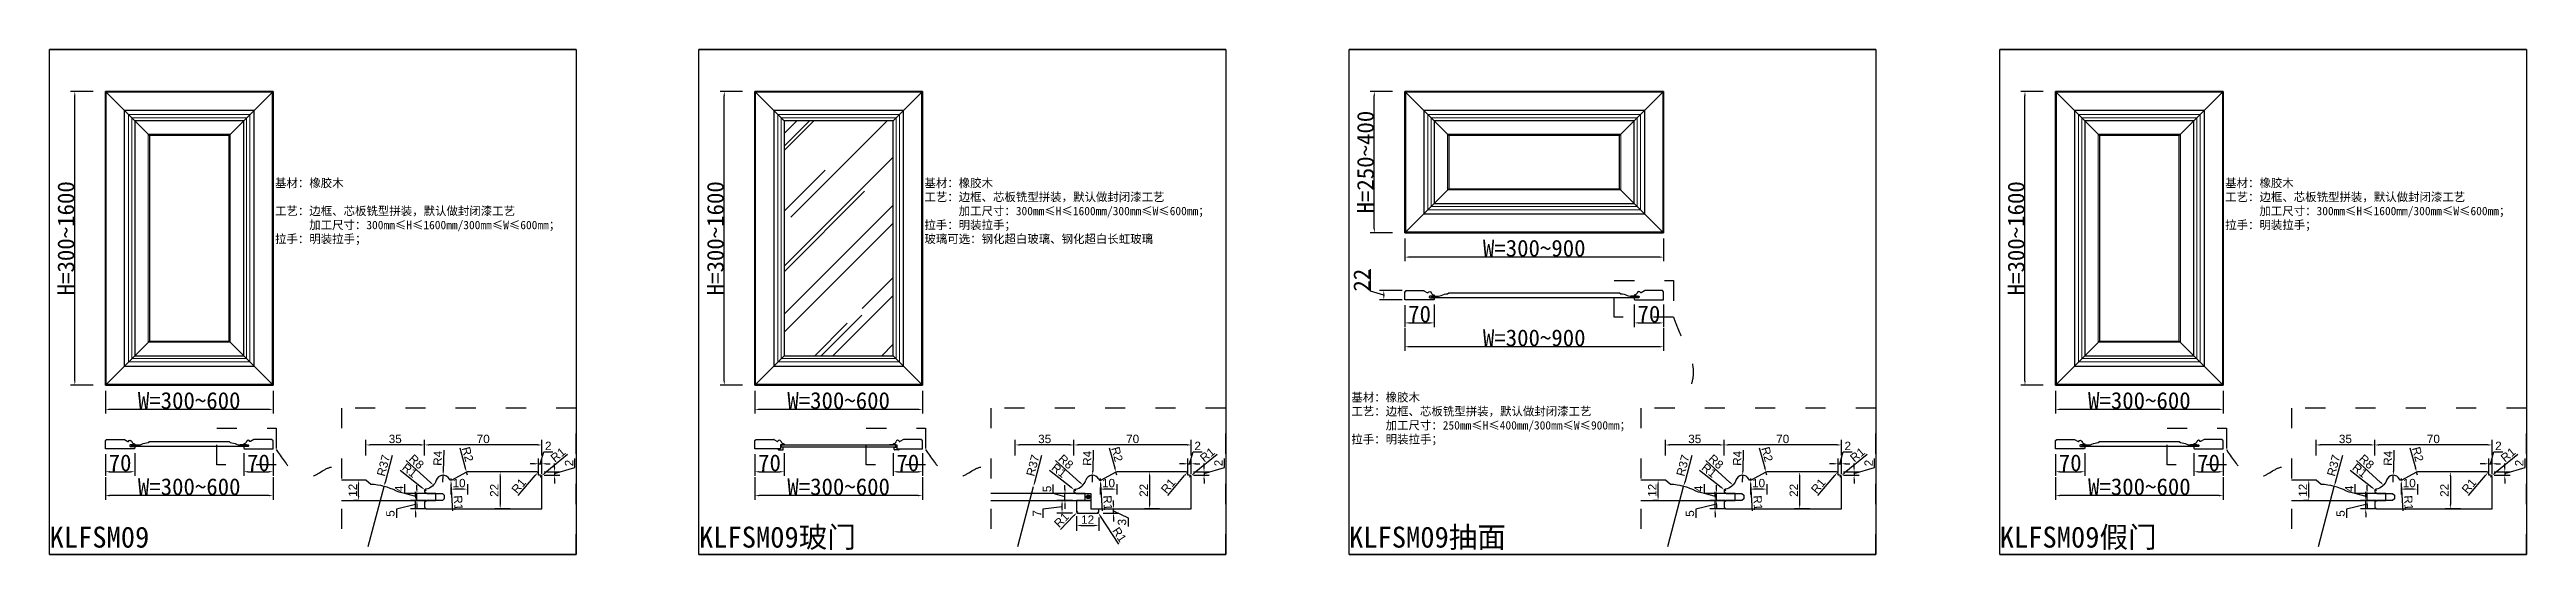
# Model space of a CAD drawing. Header units: inches. Extents: x 49347 to 63816, y 8487 to 15335.
# Drawn here: x 49348 to 55259, y 10398 to 11602 of the extents above; entities that cross this region are included whole.
import ezdxf

# ---------------------------------------------------------------- set-up
doc = ezdxf.new("R2010")
doc.units = ezdxf.units.IN
doc.header["$LTSCALE"] = 4
doc.linetypes.add('100', pattern=[30, 12, -18])
doc.layers.add('主色线', color=29, linetype='Continuous', lineweight=5)
doc.layers.add('粗实线', color=7, linetype='Continuous')
doc.styles.add('KLF-1_宋体', font='SimSun.ttf')
doc.styles.get("Standard").update_dxf_attribs({"font": 'arial.ttf'})
doc.styles.add('ZB_宋体', font='SimSun.ttf')
doc.dimstyles.new('ZB16-1.0+4倍大样', dxfattribs={"dimscale": 10, "dimtxt": 2, "dimasz": 1, "dimexe": 1.25, "dimexo": 0.625, "dimgap": 0.4, "dimtad": 1, "dimdec": 1, "dimlfac": 0.25, "dimtxsty": 'Standard', "dimcen": 2.5, "dimclrd": 144, "dimclre": 144, "dimclrt": 4, "dimadec": 0, "dimazin": 0, "dimtfac": 1, "dimtdec": 1, "dimtmove": 1, "dimatfit": 3, "dimfxlon": 1, "dimarcsym": 0})
doc.dimstyles.new('客来福标注小', dxfattribs={"dimscale": 20, "dimtxt": 2, "dimasz": 0.5, "dimexe": 0.5, "dimexo": 0, "dimgap": 0.05, "dimtad": 1, "dimdec": 0, "dimzin": 0, "dimdsep": 46, "dimtxsty": 'Standard', "dimcen": 0, "dimclrd": 256, "dimclre": 256, "dimclrt": 256, "dimadec": 0, "dimazin": 0, "dimtfac": 1, "dimtdec": 0, "dimtofl": 0, "dimtmove": 1, "dimatfit": 3, "dimfxl": 2.2, "dimfxlon": 1, "dimtolj": 1, "dimtzin": 0, "dimarcsym": 0})

msp = doc.modelspace()

# ---------------------------------------------------------------- texts
at = {"lineweight": 25, "attachment_point": 1}
for s, insert, char_height, width, style in [('基材：橡胶木\\P     \\P工艺：边框、芯板铣型拼装，默认做封闭漆工艺\\P      加工尺寸：300mm≤H≤1600mm/300mm≤W≤600mm；\\P拉手：明装拉手；', (49885.61, 11293.68, 0), 20, 722.3022, 'ZB_宋体'), ('基材：橡胶木     \\P工艺：边框、芯板铣型拼装，默认做封闭漆工艺\\P      加工尺寸：300mm≤H≤1600mm/300mm≤W≤600mm；\\P拉手：明装拉手；\\P玻璃可选：钢化超白玻璃、钢化超白长虹玻璃', (51435.49, 11293.68, 0), 20, 722.3022, 'ZB_宋体'), ('基材：橡胶木     \\P工艺：边框、芯板铣型拼装，默认做封闭漆工艺\\P      加工尺寸：300mm≤H≤1600mm/300mm≤W≤600mm；\\P拉手：明装拉手；', (54539.7, 11293.68, 0), 20, 722.3022, 'ZB_宋体'), ('基材：橡胶木     \\P工艺：边框、芯板铣型拼装，默认做封闭漆工艺\\P      加工尺寸：250mm≤H≤400mm/300mm≤W≤900mm；\\P拉手：明装拉手；', (52454.45, 10782.71, 0), 20, 696.9233, 'ZB_宋体'), ('KLFSM09', (49347.52, 10464.47, 0), 50, 6766.6201, 'KLF-1_宋体'), ('KLFSM09玻门', (50897.39, 10464.47, 0), 50, 6766.6201, 'KLF-1_宋体'), ('KLFSM09抽面', (52448.81, 10464.47, 0), 50, 6766.6201, 'KLF-1_宋体'), ('KLFSM09假门', (54001.61, 10464.47, 0), 50, 6766.6201, 'KLF-1_宋体')]:
    msp.add_mtext(s, dxfattribs=dict(at, insert=insert, char_height=char_height, width=width, style=style))

# ---------------------------------------------------------------- blocks, each defined once
blk = doc.blocks.new('*D91')
at = {"lineweight": -2, "transparency": 16777216}
for p, q in [((49480.8, 10637.4), (49480.8, 10585.4)), ((49490.8, 10595.4), (49540.8, 10595.4)), ((49550.8, 10639.4), (49550.8, 10585.4))]:
    blk.add_line(p, q, dxfattribs=at)
at = {"transparency": 16777216}
for points in [[(49490.8, 10597), (49490.8, 10593.7), (49480.8, 10595.4)], [(49540.8, 10597), (49540.8, 10593.7), (49550.8, 10595.4)]]:
    blk.add_solid(points, dxfattribs=at)
at = {"layer": 'Defpoints', "color": 0, "transparency": 16777216}
for p in [(49480.8, 10637.4), (49550.8, 10640), (49550.8, 10595.4)]:
    blk.add_point(p, dxfattribs=at)
at = {"transparency": 16777216, "insert": (49515.8, 10616.4), "char_height": 40, "attachment_point": 5, "style": 'KLF-1_宋体'}
blk.add_mtext('\\A1;70', dxfattribs=at)
blk = doc.blocks.new('*D92')
at = {"lineweight": -2, "transparency": 16777216}
for p, q in [((49810.9, 10639.4), (49810.9, 10585.4)), ((49820.9, 10595.4), (49870.9, 10595.4)), ((49880.9, 10639.4), (49880.9, 10585.4))]:
    blk.add_line(p, q, dxfattribs=at)
at = {"transparency": 16777216}
for points in [[(49820.9, 10597), (49820.9, 10593.7), (49810.9, 10595.4)], [(49870.9, 10597), (49870.9, 10593.7), (49880.9, 10595.4)]]:
    blk.add_solid(points, dxfattribs=at)
at = {"layer": 'Defpoints', "color": 0, "transparency": 16777216}
for p in [(49880.9, 10642), (49810.9, 10640), (49880.9, 10595.4)]:
    blk.add_point(p, dxfattribs=at)
at = {"transparency": 16777216, "insert": (49845.9, 10616.4), "char_height": 40, "attachment_point": 5, "style": 'KLF-1_宋体'}
blk.add_mtext('\\A1;70', dxfattribs=at)
blk = doc.blocks.new('*D93')
at = {"lineweight": -2, "transparency": 16777216}
for p, q in [((49480.8, 10582.5), (49480.8, 10528.5)), ((49880.9, 10582.5), (49880.9, 10528.5)), ((49870.9, 10538.5), (49490.8, 10538.5))]:
    blk.add_line(p, q, dxfattribs=at)
at = {"transparency": 16777216}
for points in [[(49490.8, 10540.1), (49490.8, 10536.8), (49480.8, 10538.5)], [(49870.9, 10540.1), (49870.9, 10536.8), (49880.9, 10538.5)]]:
    blk.add_solid(points, dxfattribs=at)
at = {"layer": 'Defpoints', "color": 0, "transparency": 16777216}
for p in [(49480.8, 10633.6), (49880.9, 10633.6), (49480.8, 10538.5)]:
    blk.add_point(p, dxfattribs=at)
at = {"transparency": 16777216, "insert": (49680.8, 10559.5), "char_height": 40, "attachment_point": 5, "style": 'KLF-1_宋体'}
blk.add_mtext('\\A1;W=300~600', dxfattribs=at)
blk = doc.blocks.new('*D94')
at = {"lineweight": -2, "transparency": 16777216}
for p, q in [((49451.3, 11502), (49397.8, 11502)), ((49407.8, 10812), (49407.8, 11492)), ((49451.3, 10802), (49397.8, 10802))]:
    blk.add_line(p, q, dxfattribs=at)
at = {"transparency": 16777216}
for points in [[(49406.2, 11492), (49409.5, 11492), (49407.8, 11502)], [(49406.2, 10812), (49409.5, 10812), (49407.8, 10802)]]:
    blk.add_solid(points, dxfattribs=at)
at = {"layer": 'Defpoints', "color": 0, "transparency": 16777216}
for p in [(49407.8, 11502), (49451.3, 11502), (49451.3, 10802)]:
    blk.add_point(p, dxfattribs=at)
at = {"transparency": 16777216, "insert": (49386.8, 11152), "char_height": 40, "attachment_point": 5, "rotation": 90, "style": 'KLF-1_宋体'}
blk.add_mtext('\\A1;H=300~1600', dxfattribs=at)
blk = doc.blocks.new('*D95')
at = {"color": 144, "lineweight": -2, "transparency": 16777216}
for p, q in [((50085.1, 10575.2), (50072.6, 10575.2)), ((50085.1, 10527.2), (50072.6, 10527.2)), ((50085.1, 10537.2), (50085.1, 10565.2))]:
    blk.add_line(p, q, dxfattribs=at)
at = {"color": 144, "transparency": 16777216}
for points in [[(50083.4, 10565.2), (50086.8, 10565.2), (50085.1, 10575.2)], [(50083.4, 10537.2), (50086.8, 10537.2), (50085.1, 10527.2)]]:
    blk.add_solid(points, dxfattribs=at)
at = {"layer": 'Defpoints', "color": 0, "transparency": 16777216}
for p in [(50085.1, 10575.2), (50090, 10575.2), (50090, 10527.2)]:
    blk.add_point(p, dxfattribs=at)
at = {"color": 4, "transparency": 16777216, "insert": (50071.1, 10551.2), "char_height": 20, "attachment_point": 5, "rotation": 90}
blk.add_mtext('12', dxfattribs=at)
blk = doc.blocks.new('*D96')
at = {"color": 144, "lineweight": -2, "transparency": 16777216}
for p, q in [((50242.5, 10634.3), (50242.5, 10671.8)), ((50512.5, 10659.3), (50252.5, 10659.3)), ((50522.5, 10634.3), (50522.5, 10671.8))]:
    blk.add_line(p, q, dxfattribs=at)
at = {"color": 144, "transparency": 16777216}
for points in [[(50252.5, 10660.9), (50252.5, 10657.6), (50242.5, 10659.3)], [(50512.5, 10660.9), (50512.5, 10657.6), (50522.5, 10659.3)]]:
    blk.add_solid(points, dxfattribs=at)
at = {"layer": 'Defpoints', "color": 0, "transparency": 16777216}
for p in [(50242.5, 10659.3), (50522.5, 10600.6), (50242.5, 10579.5)]:
    blk.add_point(p, dxfattribs=at)
at = {"color": 4, "transparency": 16777216, "insert": (50382.5, 10673.5), "char_height": 20, "attachment_point": 5}
blk.add_mtext('70', dxfattribs=at)
blk = doc.blocks.new('*D97')
at = {"color": 144, "lineweight": -2, "transparency": 16777216}
for p, q in [((50102.5, 10634.3), (50102.5, 10671.8)), ((50232.5, 10659.3), (50112.5, 10659.3)), ((50242.5, 10634.3), (50242.5, 10671.8))]:
    blk.add_line(p, q, dxfattribs=at)
at = {"color": 144, "transparency": 16777216}
for points in [[(50112.5, 10660.9), (50112.5, 10657.6), (50102.5, 10659.3)], [(50232.5, 10660.9), (50232.5, 10657.6), (50242.5, 10659.3)]]:
    blk.add_solid(points, dxfattribs=at)
at = {"layer": 'Defpoints', "color": 0, "transparency": 16777216}
for p in [(50102.5, 10659.3), (50102.5, 10605.1), (50242.5, 10579.5)]:
    blk.add_point(p, dxfattribs=at)
at = {"color": 4, "transparency": 16777216, "insert": (50172.5, 10673.5), "char_height": 20, "attachment_point": 5}
blk.add_mtext('35', dxfattribs=at)
blk = doc.blocks.new('*D98')
at = {"color": 144, "lineweight": -2, "transparency": 16777216}
for p, q in [((50446.9, 10595), (50410.5, 10595)), ((50423, 10585), (50423, 10517)), ((50446.9, 10507), (50410.5, 10507))]:
    blk.add_line(p, q, dxfattribs=at)
at = {"color": 144, "transparency": 16777216}
for points in [[(50421.3, 10585), (50424.6, 10585), (50423, 10595)], [(50421.3, 10517), (50424.6, 10517), (50423, 10507)]]:
    blk.add_solid(points, dxfattribs=at)
at = {"layer": 'Defpoints', "color": 0, "transparency": 16777216}
for p in [(50453.1, 10595), (50423, 10507), (50453.1, 10507)]:
    blk.add_point(p, dxfattribs=at)
at = {"color": 4, "transparency": 16777216, "insert": (50408.9, 10551), "char_height": 20, "attachment_point": 5, "rotation": 90}
blk.add_mtext('22', dxfattribs=at)
blk = doc.blocks.new('*D99')
at = {"color": 144, "lineweight": -2, "transparency": 16777216}
for p, q in [((50195.7, 10543.7), (50195.7, 10565.5)), ((50224.2, 10535.2), (50195.7, 10543.7)), ((50225.3, 10543.2), (50211.7, 10543.2)), ((50225.3, 10527.2), (50211.7, 10527.2)), ((50224.2, 10553.2), (50224.2, 10563.2)), ((50224.2, 10527.2), (50224.2, 10543.2)), ((50224.2, 10527.2), (50224.2, 10543.2)), ((50224.2, 10517.2), (50224.2, 10507.2))]:
    blk.add_line(p, q, dxfattribs=at)
at = {"color": 144, "transparency": 16777216}
for points in [[(50222.5, 10553.2), (50225.9, 10553.2), (50224.2, 10543.2)], [(50222.5, 10517.2), (50225.9, 10517.2), (50224.2, 10527.2)]]:
    blk.add_solid(points, dxfattribs=at)
at = {"layer": 'Defpoints', "color": 0, "transparency": 16777216}
for p in [(50224.2, 10543.2), (50231.6, 10543.2), (50231.6, 10527.2)]:
    blk.add_point(p, dxfattribs=at)
at = {"color": 4, "transparency": 16777216, "insert": (50181.7, 10554.6), "char_height": 20, "attachment_point": 5, "rotation": 90}
blk.add_mtext('4', dxfattribs=at)
blk = doc.blocks.new('*D100')
at = {"color": 144, "lineweight": -2, "transparency": 16777216}
for p, q in [((50246.1, 10527.2), (50208.6, 10527.2)), ((50221.1, 10537.2), (50221.1, 10547.2)), ((50221.1, 10507), (50221.1, 10527.2)), ((50221.1, 10507), (50221.1, 10527.2)), ((50221.1, 10517.1), (50175.2, 10506.4)), ((50175.2, 10506.4), (50175.2, 10485.2)), ((50246.1, 10507), (50208.6, 10507)), ((50221.1, 10497), (50221.1, 10487))]:
    blk.add_line(p, q, dxfattribs=at)
at = {"color": 144, "transparency": 16777216}
for points in [[(50219.4, 10537.2), (50222.7, 10537.2), (50221.1, 10527.2)], [(50219.4, 10497), (50222.7, 10497), (50221.1, 10507)]]:
    blk.add_solid(points, dxfattribs=at)
at = {"layer": 'Defpoints', "color": 0, "transparency": 16777216}
for p in [(50221.1, 10527.2), (50260.3, 10527.2), (50260.3, 10507)]:
    blk.add_point(p, dxfattribs=at)
at = {"color": 4, "transparency": 16777216, "insert": (50161.1, 10495.8), "char_height": 20, "attachment_point": 5, "rotation": 90}
blk.add_mtext('5', dxfattribs=at)
blk = doc.blocks.new('*D101')
at = {"color": 144, "lineweight": -2, "transparency": 16777216}
for p, q in [((50527.9, 10595), (50565.4, 10595)), ((50527.9, 10587), (50565.4, 10587)), ((50552.9, 10605), (50552.9, 10615)), ((50552.9, 10591), (50601.5, 10605.5)), ((50552.9, 10595), (50552.9, 10587)), ((50552.9, 10595), (50552.9, 10587)), ((50601.5, 10605.5), (50601.5, 10626.8)), ((50552.9, 10577), (50552.9, 10567))]:
    blk.add_line(p, q, dxfattribs=at)
at = {"color": 144, "transparency": 16777216}
for points in [[(50551.2, 10605), (50554.5, 10605), (50552.9, 10595)], [(50551.2, 10577), (50554.5, 10577), (50552.9, 10587)]]:
    blk.add_solid(points, dxfattribs=at)
at = {"layer": 'Defpoints', "color": 0, "transparency": 16777216}
for p in [(50490.7, 10595), (50517.1, 10587), (50552.9, 10587)]:
    blk.add_point(p, dxfattribs=at)
at = {"color": 4, "transparency": 16777216, "insert": (50587.4, 10616.2), "char_height": 20, "attachment_point": 5, "rotation": 90}
blk.add_mtext('2', dxfattribs=at)
blk = doc.blocks.new('*D102')
at = {"color": 144, "lineweight": -2, "transparency": 16777216}
for p, q in [((50518.5, 10614.4), (50527.1, 10642.9)), ((50527.1, 10642.9), (50548.3, 10642.9)), ((50504.5, 10614.4), (50494.5, 10614.4)), ((50514.5, 10593.2), (50514.5, 10626.9)), ((50514.5, 10614.4), (50522.5, 10614.4)), ((50514.5, 10614.4), (50522.5, 10614.4)), ((50522.5, 10589.8), (50522.5, 10626.9)), ((50532.5, 10614.4), (50542.5, 10614.4))]:
    blk.add_line(p, q, dxfattribs=at)
at = {"color": 144, "transparency": 16777216}
for points in [[(50504.5, 10616), (50504.5, 10612.7), (50514.5, 10614.4)], [(50532.5, 10616), (50532.5, 10612.7), (50522.5, 10614.4)]]:
    blk.add_solid(points, dxfattribs=at)
at = {"layer": 'Defpoints', "color": 0, "transparency": 16777216}
for p in [(50514.5, 10587), (50522.5, 10614.4), (50522.5, 10583.5)]:
    blk.add_point(p, dxfattribs=at)
at = {"color": 4, "transparency": 16777216, "insert": (50537.7, 10657), "char_height": 20, "attachment_point": 5}
blk.add_mtext('2', dxfattribs=at)
blk = doc.blocks.new('*D103')
at = {"color": 144, "lineweight": -2, "transparency": 16777216}
for p, q in [((50288.4, 10647.1), (50287.2, 10596.9)), ((50286.5, 10570.3), (50286.9, 10587))]:
    blk.add_line(p, q, dxfattribs=at)
at = {"color": 144, "transparency": 16777216}
blk.add_solid([(50285.5, 10597), (50288.8, 10596.9), (50286.9, 10587)], dxfattribs=at)
at = {"layer": 'Defpoints', "color": 0, "transparency": 16777216}
for p in [(50286.9, 10587), (50286.5, 10570.3)]:
    blk.add_point(p, dxfattribs=at)
at = {"color": 4, "transparency": 16777216, "insert": (50273.9, 10627.4), "char_height": 20, "attachment_point": 5, "rotation": 88.604}
blk.add_mtext('R4', dxfattribs=at)
blk = doc.blocks.new('*D104')
at = {"color": 144, "lineweight": -2, "transparency": 16777216}
blk.add_line((50198.8, 10622.3), (50256.5, 10570.1), dxfattribs=at)
at = {"color": 144, "transparency": 16777216}
blk.add_solid([(50257.6, 10571.3), (50255.4, 10568.9), (50263.9, 10563.4)], dxfattribs=at)
at = {"layer": 'Defpoints', "color": 0, "transparency": 16777216}
for p in [(50240.7, 10584.4), (50263.9, 10563.4)]:
    blk.add_point(p, dxfattribs=at)
at = {"color": 4, "transparency": 16777216, "insert": (50223.2, 10619.3), "char_height": 20, "attachment_point": 5, "rotation": 317.86617}
blk.add_mtext('R8', dxfattribs=at)
blk = doc.blocks.new('*D105')
at = {"color": 144, "lineweight": -2, "transparency": 16777216}
for p, q in [((50326.6, 10652.6), (50339.8, 10604.3)), ((50344.6, 10587), (50342.5, 10594.7))]:
    blk.add_line(p, q, dxfattribs=at)
at = {"color": 144, "transparency": 16777216}
blk.add_solid([(50341.4, 10604.8), (50338.2, 10603.9), (50342.5, 10594.7)], dxfattribs=at)
at = {"layer": 'Defpoints', "color": 0, "transparency": 16777216}
for p in [(50342.5, 10594.7), (50344.6, 10587)]:
    blk.add_point(p, dxfattribs=at)
at = {"color": 4, "transparency": 16777216, "insert": (50345.4, 10637), "char_height": 20, "attachment_point": 5, "rotation": 285.34274}
blk.add_mtext('R2', dxfattribs=at)
blk = doc.blocks.new('*D106')
at = {"color": 144, "lineweight": -2, "transparency": 16777216}
for p, q in [((50518.5, 10583), (50521.6, 10585.5)), ((50583.9, 10636.6), (50529.3, 10591.8))]:
    blk.add_line(p, q, dxfattribs=at)
at = {"color": 144, "transparency": 16777216}
blk.add_solid([(50528.3, 10593.1), (50530.4, 10590.6), (50521.6, 10585.5)], dxfattribs=at)
at = {"layer": 'Defpoints', "color": 0, "transparency": 16777216}
for p in [(50518.5, 10583), (50521.6, 10585.5)]:
    blk.add_point(p, dxfattribs=at)
at = {"color": 4, "transparency": 16777216, "insert": (50560.9, 10635.9), "char_height": 20, "attachment_point": 5, "rotation": 39.37863}
blk.add_mtext('R1', dxfattribs=at)
blk = doc.blocks.new('*D107')
at = {"color": 144, "lineweight": -2, "transparency": 16777216}
blk.add_line((50466.3, 10538.6), (50506.6, 10586.4), dxfattribs=at)
at = {"color": 144, "transparency": 16777216}
blk.add_solid([(50505.4, 10587.4), (50507.9, 10585.3), (50513.1, 10594)], dxfattribs=at)
at = {"layer": 'Defpoints', "color": 0, "transparency": 16777216}
for p in [(50510.5, 10591), (50513.1, 10594)]:
    blk.add_point(p, dxfattribs=at)
at = {"color": 4, "transparency": 16777216, "insert": (50467.3, 10561.6), "char_height": 20, "attachment_point": 5, "rotation": 49.81343}
blk.add_mtext('R1', dxfattribs=at)
blk = doc.blocks.new('*D108')
at = {"color": 144, "lineweight": -2, "transparency": 16777216}
for p, q in [((50305.3, 10579), (50305.5, 10575)), ((50310.2, 10502.3), (50306.2, 10565))]:
    blk.add_line(p, q, dxfattribs=at)
blk.add_arc((50305.3, 10579), 4, 269.99999, 273.68326, dxfattribs=at)
at = {"color": 144, "transparency": 16777216}
blk.add_solid([(50307.8, 10565.1), (50304.5, 10564.9), (50305.5, 10575)], dxfattribs=at)
at = {"layer": 'Defpoints', "color": 0, "transparency": 16777216}
for p in [(50305.3, 10579), (50305.5, 10575)]:
    blk.add_point(p, dxfattribs=at)
at = {"color": 4, "transparency": 16777216, "insert": (50323.1, 10521.3), "char_height": 20, "attachment_point": 5, "rotation": 273.68326}
blk.add_mtext('R1', dxfattribs=at)
blk = doc.blocks.new('*D109')
at = {"color": 144, "lineweight": -2, "transparency": 16777216}
for p, q in [((50184, 10598.9), (50235.5, 10558.3)), ((50246.5, 10549.6), (50243.4, 10552.1))]:
    blk.add_line(p, q, dxfattribs=at)
at = {"color": 144, "transparency": 16777216}
blk.add_solid([(50236.6, 10559.6), (50234.5, 10557), (50243.4, 10552.1)], dxfattribs=at)
at = {"layer": 'Defpoints', "color": 0, "transparency": 16777216}
for p in [(50243.4, 10552.1), (50246.5, 10549.6)]:
    blk.add_point(p, dxfattribs=at)
at = {"color": 4, "transparency": 16777216, "insert": (50207, 10598.6), "char_height": 20, "attachment_point": 5, "rotation": 321.74104}
blk.add_mtext('R1', dxfattribs=at)
blk = doc.blocks.new('*D110')
at = {"color": 144, "lineweight": -2, "transparency": 16777216}
for p, q in [((50305.3, 10557.6), (50305.3, 10541.5)), ((50334.6, 10554), (50315.3, 10554)), ((50344.6, 10565.6), (50344.6, 10541.5))]:
    blk.add_line(p, q, dxfattribs=at)
at = {"color": 144, "transparency": 16777216}
for points in [[(50315.3, 10555.6), (50315.3, 10552.3), (50305.3, 10554)], [(50334.6, 10555.6), (50334.6, 10552.3), (50344.6, 10554)]]:
    blk.add_solid(points, dxfattribs=at)
at = {"layer": 'Defpoints', "color": 0, "transparency": 16777216}
for p in [(50305.3, 10563.9), (50305.3, 10554), (50344.6, 10571.9)]:
    blk.add_point(p, dxfattribs=at)
at = {"color": 4, "transparency": 16777216, "insert": (50324.9, 10568.2), "char_height": 20, "attachment_point": 5}
blk.add_mtext('10', dxfattribs=at)
blk = doc.blocks.new('*D111')
at = {"color": 144, "lineweight": -2, "transparency": 16777216}
for p, q in [((50165.3, 10633.7), (50148.5, 10570.1)), ((50108.1, 10416.9), (50146, 10560.4))]:
    blk.add_line(p, q, dxfattribs=at)
at = {"color": 144, "transparency": 16777216}
blk.add_solid([(50146.9, 10570.5), (50150.1, 10569.6), (50146, 10560.4)], dxfattribs=at)
at = {"layer": 'Defpoints', "color": 0, "transparency": 16777216}
for p in [(50146, 10560.4), (50108.1, 10416.9)]:
    blk.add_point(p, dxfattribs=at)
at = {"color": 4, "transparency": 16777216, "insert": (50144.4, 10610.3), "char_height": 20, "attachment_point": 5, "rotation": 75.23647}
blk.add_mtext('R37', dxfattribs=at)
blk = doc.blocks.new('*D112')
at = {"lineweight": -2, "transparency": 16777216}
for p, q in [((49480.8, 10788), (49480.8, 10734)), ((49880.9, 10788), (49880.9, 10734)), ((49870.9, 10744), (49490.8, 10744))]:
    blk.add_line(p, q, dxfattribs=at)
at = {"transparency": 16777216}
for points in [[(49490.8, 10745.7), (49490.8, 10742.3), (49480.8, 10744)], [(49870.9, 10745.7), (49870.9, 10742.3), (49880.9, 10744)]]:
    blk.add_solid(points, dxfattribs=at)
at = {"layer": 'Defpoints', "color": 0, "transparency": 16777216}
for p in [(49480.8, 10839.2), (49880.9, 10839.2), (49480.8, 10744)]:
    blk.add_point(p, dxfattribs=at)
at = {"transparency": 16777216, "insert": (49680.8, 10765), "char_height": 40, "attachment_point": 5, "style": 'KLF-1_宋体'}
blk.add_mtext('\\A1;W=300~600', dxfattribs=at)
blk = doc.blocks.new('*D113')
at = {"lineweight": -2, "transparency": 16777216}
for p, q in [((51030.7, 10637.4), (51030.7, 10585.4)), ((51040.7, 10595.4), (51090.7, 10595.4)), ((51100.7, 10639.4), (51100.7, 10585.4))]:
    blk.add_line(p, q, dxfattribs=at)
at = {"transparency": 16777216}
for points in [[(51040.7, 10597), (51040.7, 10593.7), (51030.7, 10595.4)], [(51090.7, 10597), (51090.7, 10593.7), (51100.7, 10595.4)]]:
    blk.add_solid(points, dxfattribs=at)
at = {"layer": 'Defpoints', "color": 0, "transparency": 16777216}
for p in [(51030.7, 10637.4), (51100.7, 10640), (51100.7, 10595.4)]:
    blk.add_point(p, dxfattribs=at)
at = {"transparency": 16777216, "insert": (51065.7, 10616.4), "char_height": 40, "attachment_point": 5, "style": 'KLF-1_宋体'}
blk.add_mtext('\\A1;70', dxfattribs=at)
blk = doc.blocks.new('*D114')
at = {"lineweight": -2, "transparency": 16777216}
for p, q in [((51360.8, 10639.4), (51360.8, 10585.4)), ((51370.8, 10595.4), (51420.8, 10595.4)), ((51430.8, 10639.4), (51430.8, 10585.4))]:
    blk.add_line(p, q, dxfattribs=at)
at = {"transparency": 16777216}
for points in [[(51370.8, 10597), (51370.8, 10593.7), (51360.8, 10595.4)], [(51420.8, 10597), (51420.8, 10593.7), (51430.8, 10595.4)]]:
    blk.add_solid(points, dxfattribs=at)
at = {"layer": 'Defpoints', "color": 0, "transparency": 16777216}
for p in [(51430.8, 10642), (51360.8, 10640), (51430.8, 10595.4)]:
    blk.add_point(p, dxfattribs=at)
at = {"transparency": 16777216, "insert": (51395.8, 10616.4), "char_height": 40, "attachment_point": 5, "style": 'KLF-1_宋体'}
blk.add_mtext('\\A1;70', dxfattribs=at)
blk = doc.blocks.new('*D115')
at = {"lineweight": -2, "transparency": 16777216}
for p, q in [((51030.7, 10582.5), (51030.7, 10528.5)), ((51430.8, 10582.5), (51430.8, 10528.5)), ((51420.8, 10538.5), (51040.7, 10538.5))]:
    blk.add_line(p, q, dxfattribs=at)
at = {"transparency": 16777216}
for points in [[(51040.7, 10540.1), (51040.7, 10536.8), (51030.7, 10538.5)], [(51420.8, 10540.1), (51420.8, 10536.8), (51430.8, 10538.5)]]:
    blk.add_solid(points, dxfattribs=at)
at = {"layer": 'Defpoints', "color": 0, "transparency": 16777216}
for p in [(51030.7, 10633.6), (51430.8, 10633.6), (51030.7, 10538.5)]:
    blk.add_point(p, dxfattribs=at)
at = {"transparency": 16777216, "insert": (51230.7, 10559.5), "char_height": 40, "attachment_point": 5, "style": 'KLF-1_宋体'}
blk.add_mtext('\\A1;W=300~600', dxfattribs=at)
blk = doc.blocks.new('*D116')
at = {"lineweight": -2, "transparency": 16777216}
for p, q in [((51001.2, 11502), (50947.7, 11502)), ((50957.7, 10812), (50957.7, 11492)), ((51001.2, 10802), (50947.7, 10802))]:
    blk.add_line(p, q, dxfattribs=at)
at = {"transparency": 16777216}
for points in [[(50956.1, 11492), (50959.4, 11492), (50957.7, 11502)], [(50956.1, 10812), (50959.4, 10812), (50957.7, 10802)]]:
    blk.add_solid(points, dxfattribs=at)
at = {"layer": 'Defpoints', "color": 0, "transparency": 16777216}
for p in [(50957.7, 11502), (51001.2, 11502), (51001.2, 10802)]:
    blk.add_point(p, dxfattribs=at)
at = {"transparency": 16777216, "insert": (50936.7, 11152), "char_height": 40, "attachment_point": 5, "rotation": 90, "style": 'KLF-1_宋体'}
blk.add_mtext('\\A1;H=300~1600', dxfattribs=at)
blk = doc.blocks.new('*D117')
at = {"color": 144, "lineweight": -2, "transparency": 16777216}
for p, q in [((51792.4, 10634.3), (51792.4, 10671.8)), ((52062.4, 10659.3), (51802.4, 10659.3)), ((52072.4, 10634.3), (52072.4, 10671.8))]:
    blk.add_line(p, q, dxfattribs=at)
at = {"color": 144, "transparency": 16777216}
for points in [[(51802.4, 10660.9), (51802.4, 10657.6), (51792.4, 10659.3)], [(52062.4, 10660.9), (52062.4, 10657.6), (52072.4, 10659.3)]]:
    blk.add_solid(points, dxfattribs=at)
at = {"layer": 'Defpoints', "color": 0, "transparency": 16777216}
for p in [(51792.4, 10659.3), (52072.4, 10600.6), (51792.4, 10579.5)]:
    blk.add_point(p, dxfattribs=at)
at = {"color": 4, "transparency": 16777216, "insert": (51932.4, 10673.5), "char_height": 20, "attachment_point": 5}
blk.add_mtext('70', dxfattribs=at)
blk = doc.blocks.new('*D118')
at = {"color": 144, "lineweight": -2, "transparency": 16777216}
for p, q in [((51652.4, 10634.3), (51652.4, 10671.8)), ((51782.4, 10659.3), (51662.4, 10659.3)), ((51792.4, 10634.3), (51792.4, 10671.8))]:
    blk.add_line(p, q, dxfattribs=at)
at = {"color": 144, "transparency": 16777216}
for points in [[(51662.4, 10660.9), (51662.4, 10657.6), (51652.4, 10659.3)], [(51782.4, 10660.9), (51782.4, 10657.6), (51792.4, 10659.3)]]:
    blk.add_solid(points, dxfattribs=at)
at = {"layer": 'Defpoints', "color": 0, "transparency": 16777216}
for p in [(51652.4, 10659.3), (51652.4, 10605.1), (51792.4, 10579.5)]:
    blk.add_point(p, dxfattribs=at)
at = {"color": 4, "transparency": 16777216, "insert": (51722.4, 10673.5), "char_height": 20, "attachment_point": 5}
blk.add_mtext('35', dxfattribs=at)
blk = doc.blocks.new('*D119')
at = {"color": 144, "lineweight": -2, "transparency": 16777216}
for p, q in [((51996.8, 10595), (51960.3, 10595)), ((51972.8, 10585), (51972.8, 10517)), ((51996.8, 10507), (51960.3, 10507))]:
    blk.add_line(p, q, dxfattribs=at)
at = {"color": 144, "transparency": 16777216}
for points in [[(51971.2, 10585), (51974.5, 10585), (51972.8, 10595)], [(51971.2, 10517), (51974.5, 10517), (51972.8, 10507)]]:
    blk.add_solid(points, dxfattribs=at)
at = {"layer": 'Defpoints', "color": 0, "transparency": 16777216}
for p in [(52003, 10595), (51972.8, 10507), (52003, 10507)]:
    blk.add_point(p, dxfattribs=at)
at = {"color": 4, "transparency": 16777216, "insert": (51958.8, 10551), "char_height": 20, "attachment_point": 5, "rotation": 90}
blk.add_mtext('22', dxfattribs=at)
blk = doc.blocks.new('*D120')
at = {"color": 144, "lineweight": -2, "transparency": 16777216}
for p, q in [((51742.3, 10543.8), (51742.3, 10565)), ((51770.9, 10535.2), (51742.3, 10543.8)), ((51772.1, 10543.2), (51758.4, 10543.2)), ((51772.1, 10527.2), (51758.4, 10527.2)), ((51770.9, 10553.2), (51770.9, 10563.2)), ((51770.9, 10527.2), (51770.9, 10543.2)), ((51770.9, 10527.2), (51770.9, 10543.2)), ((51770.9, 10517.2), (51770.9, 10507.2))]:
    blk.add_line(p, q, dxfattribs=at)
at = {"color": 144, "transparency": 16777216}
for points in [[(51769.3, 10553.2), (51772.6, 10553.2), (51770.9, 10543.2)], [(51769.3, 10517.2), (51772.6, 10517.2), (51770.9, 10527.2)]]:
    blk.add_solid(points, dxfattribs=at)
at = {"layer": 'Defpoints', "color": 0, "transparency": 16777216}
for p in [(51770.9, 10543.2), (51778.3, 10543.2), (51778.3, 10527.2)]:
    blk.add_point(p, dxfattribs=at)
at = {"color": 4, "transparency": 16777216, "insert": (51728.1, 10554.4), "char_height": 20, "attachment_point": 5, "rotation": 90}
blk.add_mtext('5', dxfattribs=at)
blk = doc.blocks.new('*D121')
at = {"color": 144, "lineweight": -2, "transparency": 16777216}
for p, q in [((51788.9, 10527.2), (51751.4, 10527.2)), ((51763.9, 10512.1), (51718.1, 10506.4)), ((51718.1, 10506.4), (51718.1, 10485.5)), ((51788.9, 10497), (51751.4, 10497)), ((51763.9, 10507), (51763.9, 10517.2))]:
    blk.add_line(p, q, dxfattribs=at)
at = {"color": 144, "transparency": 16777216}
for points in [[(51762.2, 10517.2), (51765.6, 10517.2), (51763.9, 10527.2)], [(51762.2, 10507), (51765.6, 10507), (51763.9, 10497)]]:
    blk.add_solid(points, dxfattribs=at)
at = {"layer": 'Defpoints', "color": 0, "transparency": 16777216}
for p in [(51763.9, 10527.2), (51803.8, 10527.2), (51803.2, 10497)]:
    blk.add_point(p, dxfattribs=at)
at = {"color": 4, "transparency": 16777216, "insert": (51704.1, 10496), "char_height": 20, "attachment_point": 5, "rotation": 90}
blk.add_mtext('7', dxfattribs=at)
blk = doc.blocks.new('*D122')
at = {"color": 144, "lineweight": -2, "transparency": 16777216}
for p, q in [((52077.7, 10595), (52115.2, 10595)), ((52077.7, 10587), (52115.2, 10587)), ((52102.7, 10605), (52102.7, 10615)), ((52102.7, 10591), (52151.4, 10605.5)), ((52102.7, 10595), (52102.7, 10587)), ((52102.7, 10595), (52102.7, 10587)), ((52151.4, 10605.5), (52151.4, 10626.8)), ((52102.7, 10577), (52102.7, 10567))]:
    blk.add_line(p, q, dxfattribs=at)
at = {"color": 144, "transparency": 16777216}
for points in [[(52101.1, 10605), (52104.4, 10605), (52102.7, 10595)], [(52101.1, 10577), (52104.4, 10577), (52102.7, 10587)]]:
    blk.add_solid(points, dxfattribs=at)
at = {"layer": 'Defpoints', "color": 0, "transparency": 16777216}
for p in [(52040.5, 10595), (52067, 10587), (52102.7, 10587)]:
    blk.add_point(p, dxfattribs=at)
at = {"color": 4, "transparency": 16777216, "insert": (52137.3, 10616.2), "char_height": 20, "attachment_point": 5, "rotation": 90}
blk.add_mtext('2', dxfattribs=at)
blk = doc.blocks.new('*D123')
at = {"color": 144, "lineweight": -2, "transparency": 16777216}
for p, q in [((52068.4, 10614.4), (52077, 10642.9)), ((52077, 10642.9), (52098.2, 10642.9)), ((52054.4, 10614.4), (52044.4, 10614.4)), ((52064.4, 10593.2), (52064.4, 10626.9)), ((52064.4, 10614.4), (52072.4, 10614.4)), ((52064.4, 10614.4), (52072.4, 10614.4)), ((52072.4, 10589.8), (52072.4, 10626.9)), ((52082.4, 10614.4), (52092.4, 10614.4))]:
    blk.add_line(p, q, dxfattribs=at)
at = {"color": 144, "transparency": 16777216}
for points in [[(52054.4, 10616), (52054.4, 10612.7), (52064.4, 10614.4)], [(52082.4, 10616), (52082.4, 10612.7), (52072.4, 10614.4)]]:
    blk.add_solid(points, dxfattribs=at)
at = {"layer": 'Defpoints', "color": 0, "transparency": 16777216}
for p in [(52064.4, 10587), (52072.4, 10614.4), (52072.4, 10583.5)]:
    blk.add_point(p, dxfattribs=at)
at = {"color": 4, "transparency": 16777216, "insert": (52087.6, 10657), "char_height": 20, "attachment_point": 5}
blk.add_mtext('2', dxfattribs=at)
blk = doc.blocks.new('*D124')
at = {"color": 144, "lineweight": -2, "transparency": 16777216}
for p, q in [((51838.3, 10647.1), (51837, 10596.9)), ((51836.4, 10570.3), (51836.8, 10587))]:
    blk.add_line(p, q, dxfattribs=at)
at = {"color": 144, "transparency": 16777216}
blk.add_solid([(51835.4, 10597), (51838.7, 10596.9), (51836.8, 10587)], dxfattribs=at)
at = {"layer": 'Defpoints', "color": 0, "transparency": 16777216}
for p in [(51836.8, 10587), (51836.4, 10570.3)]:
    blk.add_point(p, dxfattribs=at)
at = {"color": 4, "transparency": 16777216, "insert": (51823.8, 10627.4), "char_height": 20, "attachment_point": 5, "rotation": 88.604}
blk.add_mtext('R4', dxfattribs=at)
blk = doc.blocks.new('*D125')
at = {"color": 144, "lineweight": -2, "transparency": 16777216}
blk.add_line((51748.6, 10622.3), (51806.3, 10570.1), dxfattribs=at)
at = {"color": 144, "transparency": 16777216}
blk.add_solid([(51807.5, 10571.3), (51805.2, 10568.9), (51813.8, 10563.4)], dxfattribs=at)
at = {"layer": 'Defpoints', "color": 0, "transparency": 16777216}
for p in [(51790.6, 10584.4), (51813.8, 10563.4)]:
    blk.add_point(p, dxfattribs=at)
at = {"color": 4, "transparency": 16777216, "insert": (51773.1, 10619.3), "char_height": 20, "attachment_point": 5, "rotation": 317.86617}
blk.add_mtext('R8', dxfattribs=at)
blk = doc.blocks.new('*D126')
at = {"color": 144, "lineweight": -2, "transparency": 16777216}
for p, q in [((51876.5, 10652.6), (51889.7, 10604.3)), ((51894.5, 10587), (51892.3, 10594.7))]:
    blk.add_line(p, q, dxfattribs=at)
at = {"color": 144, "transparency": 16777216}
blk.add_solid([(51891.3, 10604.8), (51888.1, 10603.9), (51892.3, 10594.7)], dxfattribs=at)
at = {"layer": 'Defpoints', "color": 0, "transparency": 16777216}
for p in [(51892.3, 10594.7), (51894.5, 10587)]:
    blk.add_point(p, dxfattribs=at)
at = {"color": 4, "transparency": 16777216, "insert": (51895.3, 10637), "char_height": 20, "attachment_point": 5, "rotation": 285.34274}
blk.add_mtext('R2', dxfattribs=at)
blk = doc.blocks.new('*D127')
at = {"color": 144, "lineweight": -2, "transparency": 16777216}
for p, q in [((52068.4, 10583), (52071.5, 10585.5)), ((52133.7, 10636.6), (52079.2, 10591.8))]:
    blk.add_line(p, q, dxfattribs=at)
at = {"color": 144, "transparency": 16777216}
blk.add_solid([(52078.2, 10593.1), (52080.3, 10590.6), (52071.5, 10585.5)], dxfattribs=at)
at = {"layer": 'Defpoints', "color": 0, "transparency": 16777216}
for p in [(52068.4, 10583), (52071.5, 10585.5)]:
    blk.add_point(p, dxfattribs=at)
at = {"color": 4, "transparency": 16777216, "insert": (52110.8, 10635.9), "char_height": 20, "attachment_point": 5, "rotation": 39.37863}
blk.add_mtext('R1', dxfattribs=at)
blk = doc.blocks.new('*D128')
at = {"color": 144, "lineweight": -2, "transparency": 16777216}
blk.add_line((52016.2, 10538.6), (52056.5, 10586.4), dxfattribs=at)
at = {"color": 144, "transparency": 16777216}
blk.add_solid([(52055.2, 10587.4), (52057.8, 10585.3), (52063, 10594)], dxfattribs=at)
at = {"layer": 'Defpoints', "color": 0, "transparency": 16777216}
for p in [(52060.4, 10591), (52063, 10594)]:
    blk.add_point(p, dxfattribs=at)
at = {"color": 4, "transparency": 16777216, "insert": (52017.2, 10561.6), "char_height": 20, "attachment_point": 5, "rotation": 49.81343}
blk.add_mtext('R1', dxfattribs=at)
blk = doc.blocks.new('*D129')
at = {"color": 144, "lineweight": -2, "transparency": 16777216}
for p, q in [((51855.2, 10579), (51855.4, 10575)), ((51860.1, 10502.3), (51856.1, 10565))]:
    blk.add_line(p, q, dxfattribs=at)
blk.add_arc((51855.2, 10579), 4, 269.99999, 273.68326, dxfattribs=at)
at = {"color": 144, "transparency": 16777216}
blk.add_solid([(51857.7, 10565.1), (51854.4, 10564.9), (51855.4, 10575)], dxfattribs=at)
at = {"layer": 'Defpoints', "color": 0, "transparency": 16777216}
for p in [(51855.2, 10579), (51855.4, 10575)]:
    blk.add_point(p, dxfattribs=at)
at = {"color": 4, "transparency": 16777216, "insert": (51872.9, 10521.3), "char_height": 20, "attachment_point": 5, "rotation": 273.68326}
blk.add_mtext('R1', dxfattribs=at)
blk = doc.blocks.new('*D130')
at = {"color": 144, "lineweight": -2, "transparency": 16777216}
for p, q in [((51733.9, 10598.9), (51785.4, 10558.3)), ((51796.4, 10549.6), (51793.3, 10552.1))]:
    blk.add_line(p, q, dxfattribs=at)
at = {"color": 144, "transparency": 16777216}
blk.add_solid([(51786.4, 10559.6), (51784.4, 10557), (51793.3, 10552.1)], dxfattribs=at)
at = {"layer": 'Defpoints', "color": 0, "transparency": 16777216}
for p in [(51793.3, 10552.1), (51796.4, 10549.6)]:
    blk.add_point(p, dxfattribs=at)
at = {"color": 4, "transparency": 16777216, "insert": (51756.9, 10598.6), "char_height": 20, "attachment_point": 5, "rotation": 321.74104}
blk.add_mtext('R1', dxfattribs=at)
blk = doc.blocks.new('*D131')
at = {"color": 144, "lineweight": -2, "transparency": 16777216}
for p, q in [((51855.2, 10557.6), (51855.2, 10541.5)), ((51884.5, 10554), (51865.2, 10554)), ((51894.5, 10565.6), (51894.5, 10541.5))]:
    blk.add_line(p, q, dxfattribs=at)
at = {"color": 144, "transparency": 16777216}
for points in [[(51865.2, 10555.6), (51865.2, 10552.3), (51855.2, 10554)], [(51884.5, 10555.6), (51884.5, 10552.3), (51894.5, 10554)]]:
    blk.add_solid(points, dxfattribs=at)
at = {"layer": 'Defpoints', "color": 0, "transparency": 16777216}
for p in [(51855.2, 10563.9), (51855.2, 10554), (51894.5, 10571.9)]:
    blk.add_point(p, dxfattribs=at)
at = {"color": 4, "transparency": 16777216, "insert": (51874.8, 10568.2), "char_height": 20, "attachment_point": 5}
blk.add_mtext('10', dxfattribs=at)
blk = doc.blocks.new('*D132')
at = {"color": 144, "lineweight": -2, "transparency": 16777216}
for p, q in [((51715.1, 10633.7), (51698.4, 10570.1)), ((51658, 10416.9), (51695.8, 10560.4))]:
    blk.add_line(p, q, dxfattribs=at)
at = {"color": 144, "transparency": 16777216}
blk.add_solid([(51696.8, 10570.5), (51700, 10569.6), (51695.8, 10560.4)], dxfattribs=at)
at = {"layer": 'Defpoints', "color": 0, "transparency": 16777216}
for p in [(51695.8, 10560.4), (51658, 10416.9)]:
    blk.add_point(p, dxfattribs=at)
at = {"color": 4, "transparency": 16777216, "insert": (51694.3, 10610.3), "char_height": 20, "attachment_point": 5, "rotation": 75.23647}
blk.add_mtext('R37', dxfattribs=at)
blk = doc.blocks.new('*D133')
at = {"lineweight": -2, "transparency": 16777216}
for p, q in [((51030.7, 10788), (51030.7, 10734)), ((51430.8, 10788), (51430.8, 10734)), ((51420.8, 10744), (51040.7, 10744))]:
    blk.add_line(p, q, dxfattribs=at)
at = {"transparency": 16777216}
for points in [[(51040.7, 10745.7), (51040.7, 10742.3), (51030.7, 10744)], [(51420.8, 10745.7), (51420.8, 10742.3), (51430.8, 10744)]]:
    blk.add_solid(points, dxfattribs=at)
at = {"layer": 'Defpoints', "color": 0, "transparency": 16777216}
for p in [(51030.7, 10839.2), (51430.8, 10839.2), (51030.7, 10744)]:
    blk.add_point(p, dxfattribs=at)
at = {"transparency": 16777216, "insert": (51230.7, 10765), "char_height": 40, "attachment_point": 5, "style": 'KLF-1_宋体'}
blk.add_mtext('\\A1;W=300~600', dxfattribs=at)
blk = doc.blocks.new('*D134')
at = {"lineweight": -2, "transparency": 16777216}
for p, q in [((52582.1, 10992.3), (52582.1, 10940.2)), ((52592.1, 10950.2), (52642.1, 10950.2)), ((52652.1, 10994.2), (52652.1, 10940.2))]:
    blk.add_line(p, q, dxfattribs=at)
at = {"transparency": 16777216}
for points in [[(52592.1, 10951.9), (52592.1, 10948.6), (52582.1, 10950.2)], [(52642.1, 10951.9), (52642.1, 10948.6), (52652.1, 10950.2)]]:
    blk.add_solid(points, dxfattribs=at)
at = {"layer": 'Defpoints', "color": 0, "transparency": 16777216}
for p in [(52582.1, 10992.3), (52652.1, 10994.9), (52652.1, 10950.2)]:
    blk.add_point(p, dxfattribs=at)
at = {"transparency": 16777216, "insert": (52617.1, 10971.2), "char_height": 40, "attachment_point": 5, "style": 'KLF-1_宋体'}
blk.add_mtext('\\A1;70', dxfattribs=at)
blk = doc.blocks.new('*D135')
at = {"lineweight": -2, "transparency": 16777216}
for p, q in [((53129.5, 10994.2), (53129.5, 10940.2)), ((53139.5, 10950.2), (53189.5, 10950.2)), ((53199.5, 10994.2), (53199.5, 10940.2))]:
    blk.add_line(p, q, dxfattribs=at)
at = {"transparency": 16777216}
for points in [[(53139.5, 10951.9), (53139.5, 10948.6), (53129.5, 10950.2)], [(53189.5, 10951.9), (53189.5, 10948.6), (53199.5, 10950.2)]]:
    blk.add_solid(points, dxfattribs=at)
at = {"layer": 'Defpoints', "color": 0, "transparency": 16777216}
for p in [(53199.5, 10996.9), (53129.5, 10994.9), (53199.5, 10950.2)]:
    blk.add_point(p, dxfattribs=at)
at = {"transparency": 16777216, "insert": (53164.5, 10971.2), "char_height": 40, "attachment_point": 5, "style": 'KLF-1_宋体'}
blk.add_mtext('\\A1;70', dxfattribs=at)
blk = doc.blocks.new('*D136')
at = {"lineweight": -2, "transparency": 16777216}
for p, q in [((52582.1, 10937.4), (52582.1, 10883.4)), ((53199.5, 10937.4), (53199.5, 10883.4)), ((53189.5, 10893.4), (52592.1, 10893.4))]:
    blk.add_line(p, q, dxfattribs=at)
at = {"transparency": 16777216}
for points in [[(52592.1, 10895), (52592.1, 10891.7), (52582.1, 10893.4)], [(53189.5, 10895), (53189.5, 10891.7), (53199.5, 10893.4)]]:
    blk.add_solid(points, dxfattribs=at)
at = {"layer": 'Defpoints', "color": 0, "transparency": 16777216}
for p in [(52582.1, 10988.5), (53199.5, 10988.5), (52582.1, 10893.4)]:
    blk.add_point(p, dxfattribs=at)
at = {"transparency": 16777216, "insert": (52890.8, 10914.4), "char_height": 40, "attachment_point": 5, "style": 'KLF-1_宋体'}
blk.add_mtext('\\A1;W=300~900', dxfattribs=at)
blk = doc.blocks.new('*D137')
at = {"lineweight": -2, "transparency": 16777216}
for p, q in [((52552.6, 11502), (52499.1, 11502)), ((52509.1, 11175.2), (52509.1, 11492)), ((52552.6, 11165.2), (52499.1, 11165.2))]:
    blk.add_line(p, q, dxfattribs=at)
at = {"transparency": 16777216}
for points in [[(52507.5, 11492), (52510.8, 11492), (52509.1, 11502)], [(52507.5, 11175.2), (52510.8, 11175.2), (52509.1, 11165.2)]]:
    blk.add_solid(points, dxfattribs=at)
at = {"layer": 'Defpoints', "color": 0, "transparency": 16777216}
for p in [(52509.1, 11502), (52552.6, 11502), (52552.6, 11165.2)]:
    blk.add_point(p, dxfattribs=at)
at = {"transparency": 16777216, "insert": (52488.1, 11333.6), "char_height": 40, "attachment_point": 5, "rotation": 90, "style": 'KLF-1_宋体'}
blk.add_mtext('\\A1;H=250~400', dxfattribs=at)
blk = doc.blocks.new('*D138')
at = {"color": 144, "lineweight": -2, "transparency": 16777216}
for p, q in [((53186.4, 10575.2), (53173.9, 10575.2)), ((53186.4, 10527.2), (53173.9, 10527.2)), ((53186.4, 10537.2), (53186.4, 10565.2))]:
    blk.add_line(p, q, dxfattribs=at)
at = {"color": 144, "transparency": 16777216}
for points in [[(53184.7, 10565.2), (53188.1, 10565.2), (53186.4, 10575.2)], [(53184.7, 10537.2), (53188.1, 10537.2), (53186.4, 10527.2)]]:
    blk.add_solid(points, dxfattribs=at)
at = {"layer": 'Defpoints', "color": 0, "transparency": 16777216}
for p in [(53186.4, 10575.2), (53191.3, 10575.2), (53191.3, 10527.2)]:
    blk.add_point(p, dxfattribs=at)
at = {"color": 4, "transparency": 16777216, "insert": (53172.4, 10551.2), "char_height": 20, "attachment_point": 5, "rotation": 90}
blk.add_mtext('12', dxfattribs=at)
blk = doc.blocks.new('*D139')
at = {"color": 144, "lineweight": -2, "transparency": 16777216}
for p, q in [((53343.8, 10634.3), (53343.8, 10671.8)), ((53613.8, 10659.3), (53353.8, 10659.3)), ((53623.8, 10634.3), (53623.8, 10671.8))]:
    blk.add_line(p, q, dxfattribs=at)
at = {"color": 144, "transparency": 16777216}
for points in [[(53353.8, 10660.9), (53353.8, 10657.6), (53343.8, 10659.3)], [(53613.8, 10660.9), (53613.8, 10657.6), (53623.8, 10659.3)]]:
    blk.add_solid(points, dxfattribs=at)
at = {"layer": 'Defpoints', "color": 0, "transparency": 16777216}
for p in [(53343.8, 10659.3), (53623.8, 10600.6), (53343.8, 10579.5)]:
    blk.add_point(p, dxfattribs=at)
at = {"color": 4, "transparency": 16777216, "insert": (53483.8, 10673.5), "char_height": 20, "attachment_point": 5}
blk.add_mtext('70', dxfattribs=at)
blk = doc.blocks.new('*D140')
at = {"color": 144, "lineweight": -2, "transparency": 16777216}
for p, q in [((53203.8, 10634.3), (53203.8, 10671.8)), ((53333.8, 10659.3), (53213.8, 10659.3)), ((53343.8, 10634.3), (53343.8, 10671.8))]:
    blk.add_line(p, q, dxfattribs=at)
at = {"color": 144, "transparency": 16777216}
for points in [[(53213.8, 10660.9), (53213.8, 10657.6), (53203.8, 10659.3)], [(53333.8, 10660.9), (53333.8, 10657.6), (53343.8, 10659.3)]]:
    blk.add_solid(points, dxfattribs=at)
at = {"layer": 'Defpoints', "color": 0, "transparency": 16777216}
for p in [(53203.8, 10659.3), (53203.8, 10605.1), (53343.8, 10579.5)]:
    blk.add_point(p, dxfattribs=at)
at = {"color": 4, "transparency": 16777216, "insert": (53273.8, 10673.5), "char_height": 20, "attachment_point": 5}
blk.add_mtext('35', dxfattribs=at)
blk = doc.blocks.new('*D141')
at = {"color": 144, "lineweight": -2, "transparency": 16777216}
for p, q in [((53548.2, 10595), (53511.7, 10595)), ((53524.2, 10585), (53524.2, 10517)), ((53548.2, 10507), (53511.7, 10507))]:
    blk.add_line(p, q, dxfattribs=at)
at = {"color": 144, "transparency": 16777216}
for points in [[(53522.6, 10585), (53525.9, 10585), (53524.2, 10595)], [(53522.6, 10517), (53525.9, 10517), (53524.2, 10507)]]:
    blk.add_solid(points, dxfattribs=at)
at = {"layer": 'Defpoints', "color": 0, "transparency": 16777216}
for p in [(53554.4, 10595), (53524.2, 10507), (53554.4, 10507)]:
    blk.add_point(p, dxfattribs=at)
at = {"color": 4, "transparency": 16777216, "insert": (53510.2, 10551), "char_height": 20, "attachment_point": 5, "rotation": 90}
blk.add_mtext('22', dxfattribs=at)
blk = doc.blocks.new('*D142')
at = {"color": 144, "lineweight": -2, "transparency": 16777216}
for p, q in [((53297, 10543.7), (53297, 10565.5)), ((53325.5, 10535.2), (53297, 10543.7)), ((53326.6, 10543.2), (53313, 10543.2)), ((53326.6, 10527.2), (53313, 10527.2)), ((53325.5, 10553.2), (53325.5, 10563.2)), ((53325.5, 10527.2), (53325.5, 10543.2)), ((53325.5, 10527.2), (53325.5, 10543.2)), ((53325.5, 10517.2), (53325.5, 10507.2))]:
    blk.add_line(p, q, dxfattribs=at)
at = {"color": 144, "transparency": 16777216}
for points in [[(53323.8, 10553.2), (53327.1, 10553.2), (53325.5, 10543.2)], [(53323.8, 10517.2), (53327.1, 10517.2), (53325.5, 10527.2)]]:
    blk.add_solid(points, dxfattribs=at)
at = {"layer": 'Defpoints', "color": 0, "transparency": 16777216}
for p in [(53325.5, 10543.2), (53332.9, 10543.2), (53332.9, 10527.2)]:
    blk.add_point(p, dxfattribs=at)
at = {"color": 4, "transparency": 16777216, "insert": (53283, 10554.6), "char_height": 20, "attachment_point": 5, "rotation": 90}
blk.add_mtext('4', dxfattribs=at)
blk = doc.blocks.new('*D143')
at = {"color": 144, "lineweight": -2, "transparency": 16777216}
for p, q in [((53347.4, 10527.2), (53309.9, 10527.2)), ((53322.4, 10537.2), (53322.4, 10547.2)), ((53322.4, 10507), (53322.4, 10527.2)), ((53322.4, 10507), (53322.4, 10527.2)), ((53322.4, 10517.1), (53276.5, 10506.4)), ((53276.5, 10506.4), (53276.5, 10485.2)), ((53347.4, 10507), (53309.9, 10507)), ((53322.4, 10497), (53322.4, 10487))]:
    blk.add_line(p, q, dxfattribs=at)
at = {"color": 144, "transparency": 16777216}
for points in [[(53320.7, 10537.2), (53324, 10537.2), (53322.4, 10527.2)], [(53320.7, 10497), (53324, 10497), (53322.4, 10507)]]:
    blk.add_solid(points, dxfattribs=at)
at = {"layer": 'Defpoints', "color": 0, "transparency": 16777216}
for p in [(53322.4, 10527.2), (53361.6, 10527.2), (53361.6, 10507)]:
    blk.add_point(p, dxfattribs=at)
at = {"color": 4, "transparency": 16777216, "insert": (53262.4, 10495.8), "char_height": 20, "attachment_point": 5, "rotation": 90}
blk.add_mtext('5', dxfattribs=at)
blk = doc.blocks.new('*D144')
at = {"color": 144, "lineweight": -2, "transparency": 16777216}
for p, q in [((53629.1, 10595), (53666.6, 10595)), ((53629.1, 10587), (53666.6, 10587)), ((53654.1, 10605), (53654.1, 10615)), ((53654.1, 10591), (53702.8, 10605.5)), ((53654.1, 10595), (53654.1, 10587)), ((53654.1, 10595), (53654.1, 10587)), ((53702.8, 10605.5), (53702.8, 10626.8)), ((53654.1, 10577), (53654.1, 10567))]:
    blk.add_line(p, q, dxfattribs=at)
at = {"color": 144, "transparency": 16777216}
for points in [[(53652.5, 10605), (53655.8, 10605), (53654.1, 10595)], [(53652.5, 10577), (53655.8, 10577), (53654.1, 10587)]]:
    blk.add_solid(points, dxfattribs=at)
at = {"layer": 'Defpoints', "color": 0, "transparency": 16777216}
for p in [(53592, 10595), (53618.4, 10587), (53654.1, 10587)]:
    blk.add_point(p, dxfattribs=at)
at = {"color": 4, "transparency": 16777216, "insert": (53688.7, 10616.2), "char_height": 20, "attachment_point": 5, "rotation": 90}
blk.add_mtext('2', dxfattribs=at)
blk = doc.blocks.new('*D145')
at = {"color": 144, "lineweight": -2, "transparency": 16777216}
for p, q in [((53619.8, 10614.4), (53628.4, 10642.9)), ((53628.4, 10642.9), (53649.6, 10642.9)), ((53605.8, 10614.4), (53595.8, 10614.4)), ((53615.8, 10593.2), (53615.8, 10626.9)), ((53615.8, 10614.4), (53623.8, 10614.4)), ((53615.8, 10614.4), (53623.8, 10614.4)), ((53623.8, 10589.8), (53623.8, 10626.9)), ((53633.8, 10614.4), (53643.8, 10614.4))]:
    blk.add_line(p, q, dxfattribs=at)
at = {"color": 144, "transparency": 16777216}
for points in [[(53605.8, 10616), (53605.8, 10612.7), (53615.8, 10614.4)], [(53633.8, 10616), (53633.8, 10612.7), (53623.8, 10614.4)]]:
    blk.add_solid(points, dxfattribs=at)
at = {"layer": 'Defpoints', "color": 0, "transparency": 16777216}
for p in [(53615.8, 10587), (53623.8, 10614.4), (53623.8, 10583.5)]:
    blk.add_point(p, dxfattribs=at)
at = {"color": 4, "transparency": 16777216, "insert": (53639, 10657), "char_height": 20, "attachment_point": 5}
blk.add_mtext('2', dxfattribs=at)
blk = doc.blocks.new('*D146')
at = {"color": 144, "lineweight": -2, "transparency": 16777216}
for p, q in [((53389.7, 10647.1), (53388.5, 10596.9)), ((53387.8, 10570.3), (53388.2, 10587))]:
    blk.add_line(p, q, dxfattribs=at)
at = {"color": 144, "transparency": 16777216}
blk.add_solid([(53386.8, 10597), (53390.1, 10596.9), (53388.2, 10587)], dxfattribs=at)
at = {"layer": 'Defpoints', "color": 0, "transparency": 16777216}
for p in [(53388.2, 10587), (53387.8, 10570.3)]:
    blk.add_point(p, dxfattribs=at)
at = {"color": 4, "transparency": 16777216, "insert": (53375.2, 10627.4), "char_height": 20, "attachment_point": 5, "rotation": 88.604}
blk.add_mtext('R4', dxfattribs=at)
blk = doc.blocks.new('*D147')
at = {"color": 144, "lineweight": -2, "transparency": 16777216}
blk.add_line((53300.1, 10622.3), (53357.8, 10570.1), dxfattribs=at)
at = {"color": 144, "transparency": 16777216}
blk.add_solid([(53358.9, 10571.3), (53356.6, 10568.9), (53365.2, 10563.4)], dxfattribs=at)
at = {"layer": 'Defpoints', "color": 0, "transparency": 16777216}
for p in [(53342, 10584.4), (53365.2, 10563.4)]:
    blk.add_point(p, dxfattribs=at)
at = {"color": 4, "transparency": 16777216, "insert": (53324.5, 10619.3), "char_height": 20, "attachment_point": 5, "rotation": 317.86617}
blk.add_mtext('R8', dxfattribs=at)
blk = doc.blocks.new('*D148')
at = {"color": 144, "lineweight": -2, "transparency": 16777216}
for p, q in [((53427.9, 10652.6), (53441.1, 10604.3)), ((53445.9, 10587), (53443.8, 10594.7))]:
    blk.add_line(p, q, dxfattribs=at)
at = {"color": 144, "transparency": 16777216}
blk.add_solid([(53442.7, 10604.8), (53439.5, 10603.9), (53443.8, 10594.7)], dxfattribs=at)
at = {"layer": 'Defpoints', "color": 0, "transparency": 16777216}
for p in [(53443.8, 10594.7), (53445.9, 10587)]:
    blk.add_point(p, dxfattribs=at)
at = {"color": 4, "transparency": 16777216, "insert": (53446.7, 10637), "char_height": 20, "attachment_point": 5, "rotation": 285.34274}
blk.add_mtext('R2', dxfattribs=at)
blk = doc.blocks.new('*D149')
at = {"color": 144, "lineweight": -2, "transparency": 16777216}
for p, q in [((53619.8, 10583), (53622.9, 10585.5)), ((53685.2, 10636.6), (53630.6, 10591.8))]:
    blk.add_line(p, q, dxfattribs=at)
at = {"color": 144, "transparency": 16777216}
blk.add_solid([(53629.6, 10593.1), (53631.7, 10590.6), (53622.9, 10585.5)], dxfattribs=at)
at = {"layer": 'Defpoints', "color": 0, "transparency": 16777216}
for p in [(53619.8, 10583), (53622.9, 10585.5)]:
    blk.add_point(p, dxfattribs=at)
at = {"color": 4, "transparency": 16777216, "insert": (53662.2, 10635.9), "char_height": 20, "attachment_point": 5, "rotation": 39.37863}
blk.add_mtext('R1', dxfattribs=at)
blk = doc.blocks.new('*D150')
at = {"color": 144, "lineweight": -2, "transparency": 16777216}
blk.add_line((53567.6, 10538.6), (53607.9, 10586.4), dxfattribs=at)
at = {"color": 144, "transparency": 16777216}
blk.add_solid([(53606.7, 10587.4), (53609.2, 10585.3), (53614.4, 10594)], dxfattribs=at)
at = {"layer": 'Defpoints', "color": 0, "transparency": 16777216}
for p in [(53611.8, 10591), (53614.4, 10594)]:
    blk.add_point(p, dxfattribs=at)
at = {"color": 4, "transparency": 16777216, "insert": (53568.6, 10561.6), "char_height": 20, "attachment_point": 5, "rotation": 49.81343}
blk.add_mtext('R1', dxfattribs=at)
blk = doc.blocks.new('*D151')
at = {"color": 144, "lineweight": -2, "transparency": 16777216}
for p, q in [((53406.6, 10579), (53406.8, 10575)), ((53411.5, 10502.3), (53407.5, 10565))]:
    blk.add_line(p, q, dxfattribs=at)
blk.add_arc((53406.6, 10579), 4, 269.99999, 273.68326, dxfattribs=at)
at = {"color": 144, "transparency": 16777216}
blk.add_solid([(53409.1, 10565.1), (53405.8, 10564.9), (53406.8, 10575)], dxfattribs=at)
at = {"layer": 'Defpoints', "color": 0, "transparency": 16777216}
for p in [(53406.6, 10579), (53406.8, 10575)]:
    blk.add_point(p, dxfattribs=at)
at = {"color": 4, "transparency": 16777216, "insert": (53424.3, 10521.3), "char_height": 20, "attachment_point": 5, "rotation": 273.68326}
blk.add_mtext('R1', dxfattribs=at)
blk = doc.blocks.new('*D152')
at = {"color": 144, "lineweight": -2, "transparency": 16777216}
for p, q in [((53285.3, 10598.9), (53336.8, 10558.3)), ((53347.8, 10549.6), (53344.7, 10552.1))]:
    blk.add_line(p, q, dxfattribs=at)
at = {"color": 144, "transparency": 16777216}
blk.add_solid([(53337.8, 10559.6), (53335.8, 10557), (53344.7, 10552.1)], dxfattribs=at)
at = {"layer": 'Defpoints', "color": 0, "transparency": 16777216}
for p in [(53344.7, 10552.1), (53347.8, 10549.6)]:
    blk.add_point(p, dxfattribs=at)
at = {"color": 4, "transparency": 16777216, "insert": (53308.3, 10598.6), "char_height": 20, "attachment_point": 5, "rotation": 321.74104}
blk.add_mtext('R1', dxfattribs=at)
blk = doc.blocks.new('*D153')
at = {"color": 144, "lineweight": -2, "transparency": 16777216}
for p, q in [((53406.6, 10557.6), (53406.6, 10541.5)), ((53435.9, 10554), (53416.6, 10554)), ((53445.9, 10565.6), (53445.9, 10541.5))]:
    blk.add_line(p, q, dxfattribs=at)
at = {"color": 144, "transparency": 16777216}
for points in [[(53416.6, 10555.6), (53416.6, 10552.3), (53406.6, 10554)], [(53435.9, 10555.6), (53435.9, 10552.3), (53445.9, 10554)]]:
    blk.add_solid(points, dxfattribs=at)
at = {"layer": 'Defpoints', "color": 0, "transparency": 16777216}
for p in [(53406.6, 10563.9), (53406.6, 10554), (53445.9, 10571.9)]:
    blk.add_point(p, dxfattribs=at)
at = {"color": 4, "transparency": 16777216, "insert": (53426.2, 10568.2), "char_height": 20, "attachment_point": 5}
blk.add_mtext('10', dxfattribs=at)
blk = doc.blocks.new('*D154')
at = {"color": 144, "lineweight": -2, "transparency": 16777216}
for p, q in [((53266.6, 10633.7), (53249.8, 10570.1)), ((53209.4, 10416.9), (53247.2, 10560.4))]:
    blk.add_line(p, q, dxfattribs=at)
at = {"color": 144, "transparency": 16777216}
blk.add_solid([(53248.2, 10570.5), (53251.4, 10569.6), (53247.2, 10560.4)], dxfattribs=at)
at = {"layer": 'Defpoints', "color": 0, "transparency": 16777216}
for p in [(53247.2, 10560.4), (53209.4, 10416.9)]:
    blk.add_point(p, dxfattribs=at)
at = {"color": 4, "transparency": 16777216, "insert": (53245.7, 10610.3), "char_height": 20, "attachment_point": 5, "rotation": 75.23647}
blk.add_mtext('R37', dxfattribs=at)
blk = doc.blocks.new('*D155')
at = {"lineweight": -2, "transparency": 16777216}
for p, q in [((52582.1, 11151.1), (52582.1, 11097.1)), ((53199.5, 11151.1), (53199.5, 11097.1)), ((53189.5, 11107.1), (52592.1, 11107.1))]:
    blk.add_line(p, q, dxfattribs=at)
at = {"transparency": 16777216}
for points in [[(52592.1, 11108.8), (52592.1, 11105.5), (52582.1, 11107.1)], [(53189.5, 11108.8), (53189.5, 11105.5), (53199.5, 11107.1)]]:
    blk.add_solid(points, dxfattribs=at)
at = {"layer": 'Defpoints', "color": 0, "transparency": 16777216}
for p in [(52582.1, 11202.3), (53199.5, 11202.3), (52582.1, 11107.1)]:
    blk.add_point(p, dxfattribs=at)
at = {"transparency": 16777216, "insert": (52890.8, 11128.1), "char_height": 40, "attachment_point": 5, "style": 'KLF-1_宋体'}
blk.add_mtext('\\A1;W=300~900', dxfattribs=at)
blk = doc.blocks.new('*D156')
at = {"lineweight": -2, "transparency": 16777216}
for p, q in [((52500.2, 11025.6), (52500.2, 11078.4)), ((52531.7, 11016.2), (52500.2, 11025.6)), ((52575.7, 11027.2), (52521.7, 11027.2)), ((52575.7, 11005.2), (52521.7, 11005.2)), ((52531.7, 11017.2), (52531.7, 11015.2))]:
    blk.add_line(p, q, dxfattribs=at)
at = {"transparency": 16777216}
for points in [[(52530.1, 11017.2), (52533.4, 11017.2), (52531.7, 11027.2)], [(52530.1, 11015.2), (52533.4, 11015.2), (52531.7, 11005.2)]]:
    blk.add_solid(points, dxfattribs=at)
at = {"layer": 'Defpoints', "color": 0, "transparency": 16777216}
for p in [(52531.7, 11005.2), (52602.4, 11027.2), (52602.4, 11005.2)]:
    blk.add_point(p, dxfattribs=at)
at = {"transparency": 16777216, "insert": (52479.2, 11052), "char_height": 40, "attachment_point": 5, "rotation": 90, "style": 'KLF-1_宋体'}
blk.add_mtext('\\A1;22', dxfattribs=at)
blk = doc.blocks.new('*D157')
at = {"lineweight": -2, "transparency": 16777216}
for p, q in [((54134.9, 10637.4), (54134.9, 10585.4)), ((54144.9, 10595.4), (54194.9, 10595.4)), ((54204.9, 10639.4), (54204.9, 10585.4))]:
    blk.add_line(p, q, dxfattribs=at)
at = {"transparency": 16777216}
for points in [[(54144.9, 10597), (54144.9, 10593.7), (54134.9, 10595.4)], [(54194.9, 10597), (54194.9, 10593.7), (54204.9, 10595.4)]]:
    blk.add_solid(points, dxfattribs=at)
at = {"layer": 'Defpoints', "color": 0, "transparency": 16777216}
for p in [(54134.9, 10637.4), (54204.9, 10640), (54204.9, 10595.4)]:
    blk.add_point(p, dxfattribs=at)
at = {"transparency": 16777216, "insert": (54169.9, 10616.4), "char_height": 40, "attachment_point": 5, "style": 'KLF-1_宋体'}
blk.add_mtext('\\A1;70', dxfattribs=at)
blk = doc.blocks.new('*D158')
at = {"lineweight": -2, "transparency": 16777216}
for p, q in [((54465, 10639.4), (54465, 10585.4)), ((54475, 10595.4), (54525, 10595.4)), ((54535, 10639.4), (54535, 10585.4))]:
    blk.add_line(p, q, dxfattribs=at)
at = {"transparency": 16777216}
for points in [[(54475, 10597), (54475, 10593.7), (54465, 10595.4)], [(54525, 10597), (54525, 10593.7), (54535, 10595.4)]]:
    blk.add_solid(points, dxfattribs=at)
at = {"layer": 'Defpoints', "color": 0, "transparency": 16777216}
for p in [(54535, 10642), (54465, 10640), (54535, 10595.4)]:
    blk.add_point(p, dxfattribs=at)
at = {"transparency": 16777216, "insert": (54500, 10616.4), "char_height": 40, "attachment_point": 5, "style": 'KLF-1_宋体'}
blk.add_mtext('\\A1;70', dxfattribs=at)
blk = doc.blocks.new('*D159')
at = {"lineweight": -2, "transparency": 16777216}
for p, q in [((54134.9, 10582.5), (54134.9, 10528.5)), ((54535, 10582.5), (54535, 10528.5)), ((54525, 10538.5), (54144.9, 10538.5))]:
    blk.add_line(p, q, dxfattribs=at)
at = {"transparency": 16777216}
for points in [[(54144.9, 10540.1), (54144.9, 10536.8), (54134.9, 10538.5)], [(54525, 10540.1), (54525, 10536.8), (54535, 10538.5)]]:
    blk.add_solid(points, dxfattribs=at)
at = {"layer": 'Defpoints', "color": 0, "transparency": 16777216}
for p in [(54134.9, 10633.6), (54535, 10633.6), (54134.9, 10538.5)]:
    blk.add_point(p, dxfattribs=at)
at = {"transparency": 16777216, "insert": (54334.9, 10559.5), "char_height": 40, "attachment_point": 5, "style": 'KLF-1_宋体'}
blk.add_mtext('\\A1;W=300~600', dxfattribs=at)
blk = doc.blocks.new('*D160')
at = {"lineweight": -2, "transparency": 16777216}
for p, q in [((54105.4, 11502), (54051.9, 11502)), ((54061.9, 10812), (54061.9, 11492)), ((54105.4, 10802), (54051.9, 10802))]:
    blk.add_line(p, q, dxfattribs=at)
at = {"transparency": 16777216}
for points in [[(54060.3, 11492), (54063.6, 11492), (54061.9, 11502)], [(54060.3, 10812), (54063.6, 10812), (54061.9, 10802)]]:
    blk.add_solid(points, dxfattribs=at)
at = {"layer": 'Defpoints', "color": 0, "transparency": 16777216}
for p in [(54061.9, 11502), (54105.4, 11502), (54105.4, 10802)]:
    blk.add_point(p, dxfattribs=at)
at = {"transparency": 16777216, "insert": (54040.9, 11152), "char_height": 40, "attachment_point": 5, "rotation": 90, "style": 'KLF-1_宋体'}
blk.add_mtext('\\A1;H=300~1600', dxfattribs=at)
blk = doc.blocks.new('*D161')
at = {"color": 144, "lineweight": -2, "transparency": 16777216}
for p, q in [((54739.2, 10575.2), (54726.7, 10575.2)), ((54739.2, 10527.2), (54726.7, 10527.2)), ((54739.2, 10537.2), (54739.2, 10565.2))]:
    blk.add_line(p, q, dxfattribs=at)
at = {"color": 144, "transparency": 16777216}
for points in [[(54737.5, 10565.2), (54740.9, 10565.2), (54739.2, 10575.2)], [(54737.5, 10537.2), (54740.9, 10537.2), (54739.2, 10527.2)]]:
    blk.add_solid(points, dxfattribs=at)
at = {"layer": 'Defpoints', "color": 0, "transparency": 16777216}
for p in [(54739.2, 10575.2), (54744.1, 10575.2), (54744.1, 10527.2)]:
    blk.add_point(p, dxfattribs=at)
at = {"color": 4, "transparency": 16777216, "insert": (54725.2, 10551.2), "char_height": 20, "attachment_point": 5, "rotation": 90}
blk.add_mtext('12', dxfattribs=at)
blk = doc.blocks.new('*D162')
at = {"color": 144, "lineweight": -2, "transparency": 16777216}
for p, q in [((54896.6, 10634.3), (54896.6, 10671.8)), ((55166.6, 10659.3), (54906.6, 10659.3)), ((55176.6, 10634.3), (55176.6, 10671.8))]:
    blk.add_line(p, q, dxfattribs=at)
at = {"color": 144, "transparency": 16777216}
for points in [[(54906.6, 10660.9), (54906.6, 10657.6), (54896.6, 10659.3)], [(55166.6, 10660.9), (55166.6, 10657.6), (55176.6, 10659.3)]]:
    blk.add_solid(points, dxfattribs=at)
at = {"layer": 'Defpoints', "color": 0, "transparency": 16777216}
for p in [(54896.6, 10659.3), (55176.6, 10600.6), (54896.6, 10579.5)]:
    blk.add_point(p, dxfattribs=at)
at = {"color": 4, "transparency": 16777216, "insert": (55036.6, 10673.5), "char_height": 20, "attachment_point": 5}
blk.add_mtext('70', dxfattribs=at)
blk = doc.blocks.new('*D163')
at = {"color": 144, "lineweight": -2, "transparency": 16777216}
for p, q in [((54756.6, 10634.3), (54756.6, 10671.8)), ((54886.6, 10659.3), (54766.6, 10659.3)), ((54896.6, 10634.3), (54896.6, 10671.8))]:
    blk.add_line(p, q, dxfattribs=at)
at = {"color": 144, "transparency": 16777216}
for points in [[(54766.6, 10660.9), (54766.6, 10657.6), (54756.6, 10659.3)], [(54886.6, 10660.9), (54886.6, 10657.6), (54896.6, 10659.3)]]:
    blk.add_solid(points, dxfattribs=at)
at = {"layer": 'Defpoints', "color": 0, "transparency": 16777216}
for p in [(54756.6, 10659.3), (54756.6, 10605.1), (54896.6, 10579.5)]:
    blk.add_point(p, dxfattribs=at)
at = {"color": 4, "transparency": 16777216, "insert": (54826.6, 10673.5), "char_height": 20, "attachment_point": 5}
blk.add_mtext('35', dxfattribs=at)
blk = doc.blocks.new('*D164')
at = {"color": 144, "lineweight": -2, "transparency": 16777216}
for p, q in [((55101, 10595), (55064.6, 10595)), ((55077.1, 10585), (55077.1, 10517)), ((55101, 10507), (55064.6, 10507))]:
    blk.add_line(p, q, dxfattribs=at)
at = {"color": 144, "transparency": 16777216}
for points in [[(55075.4, 10585), (55078.7, 10585), (55077.1, 10595)], [(55075.4, 10517), (55078.7, 10517), (55077.1, 10507)]]:
    blk.add_solid(points, dxfattribs=at)
at = {"layer": 'Defpoints', "color": 0, "transparency": 16777216}
for p in [(55107.2, 10595), (55077.1, 10507), (55107.2, 10507)]:
    blk.add_point(p, dxfattribs=at)
at = {"color": 4, "transparency": 16777216, "insert": (55063, 10551), "char_height": 20, "attachment_point": 5, "rotation": 90}
blk.add_mtext('22', dxfattribs=at)
blk = doc.blocks.new('*D165')
at = {"color": 144, "lineweight": -2, "transparency": 16777216}
for p, q in [((54849.8, 10543.7), (54849.8, 10565.5)), ((54878.3, 10535.2), (54849.8, 10543.7)), ((54879.4, 10543.2), (54865.8, 10543.2)), ((54879.4, 10527.2), (54865.8, 10527.2)), ((54878.3, 10553.2), (54878.3, 10563.2)), ((54878.3, 10527.2), (54878.3, 10543.2)), ((54878.3, 10527.2), (54878.3, 10543.2)), ((54878.3, 10517.2), (54878.3, 10507.2))]:
    blk.add_line(p, q, dxfattribs=at)
at = {"color": 144, "transparency": 16777216}
for points in [[(54876.6, 10553.2), (54880, 10553.2), (54878.3, 10543.2)], [(54876.6, 10517.2), (54880, 10517.2), (54878.3, 10527.2)]]:
    blk.add_solid(points, dxfattribs=at)
at = {"layer": 'Defpoints', "color": 0, "transparency": 16777216}
for p in [(54878.3, 10543.2), (54885.7, 10543.2), (54885.7, 10527.2)]:
    blk.add_point(p, dxfattribs=at)
at = {"color": 4, "transparency": 16777216, "insert": (54835.8, 10554.6), "char_height": 20, "attachment_point": 5, "rotation": 90}
blk.add_mtext('4', dxfattribs=at)
blk = doc.blocks.new('*D166')
at = {"color": 144, "lineweight": -2, "transparency": 16777216}
for p, q in [((54900.2, 10527.2), (54862.7, 10527.2)), ((54875.2, 10537.2), (54875.2, 10547.2)), ((54875.2, 10507), (54875.2, 10527.2)), ((54875.2, 10507), (54875.2, 10527.2)), ((54875.2, 10517.1), (54829.3, 10506.4)), ((54829.3, 10506.4), (54829.3, 10485.2)), ((54900.2, 10507), (54862.7, 10507)), ((54875.2, 10497), (54875.2, 10487))]:
    blk.add_line(p, q, dxfattribs=at)
at = {"color": 144, "transparency": 16777216}
for points in [[(54873.5, 10537.2), (54876.8, 10537.2), (54875.2, 10527.2)], [(54873.5, 10497), (54876.8, 10497), (54875.2, 10507)]]:
    blk.add_solid(points, dxfattribs=at)
at = {"layer": 'Defpoints', "color": 0, "transparency": 16777216}
for p in [(54875.2, 10527.2), (54914.4, 10527.2), (54914.4, 10507)]:
    blk.add_point(p, dxfattribs=at)
at = {"color": 4, "transparency": 16777216, "insert": (54815.2, 10495.8), "char_height": 20, "attachment_point": 5, "rotation": 90}
blk.add_mtext('5', dxfattribs=at)
blk = doc.blocks.new('*D167')
at = {"color": 144, "lineweight": -2, "transparency": 16777216}
for p, q in [((55182, 10595), (55219.5, 10595)), ((55182, 10587), (55219.5, 10587)), ((55207, 10605), (55207, 10615)), ((55207, 10591), (55255.6, 10605.5)), ((55207, 10595), (55207, 10587)), ((55207, 10595), (55207, 10587)), ((55255.6, 10605.5), (55255.6, 10626.8)), ((55207, 10577), (55207, 10567))]:
    blk.add_line(p, q, dxfattribs=at)
at = {"color": 144, "transparency": 16777216}
for points in [[(55205.3, 10605), (55208.6, 10605), (55207, 10595)], [(55205.3, 10577), (55208.6, 10577), (55207, 10587)]]:
    blk.add_solid(points, dxfattribs=at)
at = {"layer": 'Defpoints', "color": 0, "transparency": 16777216}
for p in [(55144.8, 10595), (55171.2, 10587), (55207, 10587)]:
    blk.add_point(p, dxfattribs=at)
at = {"color": 4, "transparency": 16777216, "insert": (55241.5, 10616.2), "char_height": 20, "attachment_point": 5, "rotation": 90}
blk.add_mtext('2', dxfattribs=at)
blk = doc.blocks.new('*D168')
at = {"color": 144, "lineweight": -2, "transparency": 16777216}
for p, q in [((55172.6, 10614.4), (55181.2, 10642.9)), ((55181.2, 10642.9), (55202.4, 10642.9)), ((55158.6, 10614.4), (55148.6, 10614.4)), ((55168.6, 10593.2), (55168.6, 10626.9)), ((55168.6, 10614.4), (55176.6, 10614.4)), ((55168.6, 10614.4), (55176.6, 10614.4)), ((55176.6, 10589.8), (55176.6, 10626.9)), ((55186.6, 10614.4), (55196.6, 10614.4))]:
    blk.add_line(p, q, dxfattribs=at)
at = {"color": 144, "transparency": 16777216}
for points in [[(55158.6, 10616), (55158.6, 10612.7), (55168.6, 10614.4)], [(55186.6, 10616), (55186.6, 10612.7), (55176.6, 10614.4)]]:
    blk.add_solid(points, dxfattribs=at)
at = {"layer": 'Defpoints', "color": 0, "transparency": 16777216}
for p in [(55168.6, 10587), (55176.6, 10614.4), (55176.6, 10583.5)]:
    blk.add_point(p, dxfattribs=at)
at = {"color": 4, "transparency": 16777216, "insert": (55191.8, 10657), "char_height": 20, "attachment_point": 5}
blk.add_mtext('2', dxfattribs=at)
blk = doc.blocks.new('*D169')
at = {"color": 144, "lineweight": -2, "transparency": 16777216}
for p, q in [((54942.5, 10647.1), (54941.3, 10596.9)), ((54940.6, 10570.3), (54941, 10587))]:
    blk.add_line(p, q, dxfattribs=at)
at = {"color": 144, "transparency": 16777216}
blk.add_solid([(54939.6, 10597), (54942.9, 10596.9), (54941, 10587)], dxfattribs=at)
at = {"layer": 'Defpoints', "color": 0, "transparency": 16777216}
for p in [(54941, 10587), (54940.6, 10570.3)]:
    blk.add_point(p, dxfattribs=at)
at = {"color": 4, "transparency": 16777216, "insert": (54928, 10627.4), "char_height": 20, "attachment_point": 5, "rotation": 88.604}
blk.add_mtext('R4', dxfattribs=at)
blk = doc.blocks.new('*D170')
at = {"color": 144, "lineweight": -2, "transparency": 16777216}
blk.add_line((54852.9, 10622.3), (54910.6, 10570.1), dxfattribs=at)
at = {"color": 144, "transparency": 16777216}
blk.add_solid([(54911.7, 10571.3), (54909.4, 10568.9), (54918, 10563.4)], dxfattribs=at)
at = {"layer": 'Defpoints', "color": 0, "transparency": 16777216}
for p in [(54894.8, 10584.4), (54918, 10563.4)]:
    blk.add_point(p, dxfattribs=at)
at = {"color": 4, "transparency": 16777216, "insert": (54877.3, 10619.3), "char_height": 20, "attachment_point": 5, "rotation": 317.86617}
blk.add_mtext('R8', dxfattribs=at)
blk = doc.blocks.new('*D171')
at = {"color": 144, "lineweight": -2, "transparency": 16777216}
for p, q in [((54980.7, 10652.6), (54993.9, 10604.3)), ((54998.7, 10587), (54996.6, 10594.7))]:
    blk.add_line(p, q, dxfattribs=at)
at = {"color": 144, "transparency": 16777216}
blk.add_solid([(54995.5, 10604.8), (54992.3, 10603.9), (54996.6, 10594.7)], dxfattribs=at)
at = {"layer": 'Defpoints', "color": 0, "transparency": 16777216}
for p in [(54996.6, 10594.7), (54998.7, 10587)]:
    blk.add_point(p, dxfattribs=at)
at = {"color": 4, "transparency": 16777216, "insert": (54999.5, 10637), "char_height": 20, "attachment_point": 5, "rotation": 285.34274}
blk.add_mtext('R2', dxfattribs=at)
blk = doc.blocks.new('*D172')
at = {"color": 144, "lineweight": -2, "transparency": 16777216}
for p, q in [((55172.6, 10583), (55175.7, 10585.5)), ((55238, 10636.6), (55183.4, 10591.8))]:
    blk.add_line(p, q, dxfattribs=at)
at = {"color": 144, "transparency": 16777216}
blk.add_solid([(55182.4, 10593.1), (55184.5, 10590.6), (55175.7, 10585.5)], dxfattribs=at)
at = {"layer": 'Defpoints', "color": 0, "transparency": 16777216}
for p in [(55172.6, 10583), (55175.7, 10585.5)]:
    blk.add_point(p, dxfattribs=at)
at = {"color": 4, "transparency": 16777216, "insert": (55215, 10635.9), "char_height": 20, "attachment_point": 5, "rotation": 39.37863}
blk.add_mtext('R1', dxfattribs=at)
blk = doc.blocks.new('*D173')
at = {"color": 144, "lineweight": -2, "transparency": 16777216}
blk.add_line((55120.4, 10538.6), (55160.7, 10586.4), dxfattribs=at)
at = {"color": 144, "transparency": 16777216}
blk.add_solid([(55159.5, 10587.4), (55162, 10585.3), (55167.2, 10594)], dxfattribs=at)
at = {"layer": 'Defpoints', "color": 0, "transparency": 16777216}
for p in [(55164.6, 10591), (55167.2, 10594)]:
    blk.add_point(p, dxfattribs=at)
at = {"color": 4, "transparency": 16777216, "insert": (55121.4, 10561.6), "char_height": 20, "attachment_point": 5, "rotation": 49.81343}
blk.add_mtext('R1', dxfattribs=at)
blk = doc.blocks.new('*D174')
at = {"color": 144, "lineweight": -2, "transparency": 16777216}
for p, q in [((54959.4, 10579), (54959.6, 10575)), ((54964.3, 10502.3), (54960.3, 10565))]:
    blk.add_line(p, q, dxfattribs=at)
blk.add_arc((54959.4, 10579), 4, 269.99999, 273.68326, dxfattribs=at)
at = {"color": 144, "transparency": 16777216}
blk.add_solid([(54961.9, 10565.1), (54958.6, 10564.9), (54959.6, 10575)], dxfattribs=at)
at = {"layer": 'Defpoints', "color": 0, "transparency": 16777216}
for p in [(54959.4, 10579), (54959.6, 10575)]:
    blk.add_point(p, dxfattribs=at)
at = {"color": 4, "transparency": 16777216, "insert": (54977.2, 10521.3), "char_height": 20, "attachment_point": 5, "rotation": 273.68326}
blk.add_mtext('R1', dxfattribs=at)
blk = doc.blocks.new('*D175')
at = {"color": 144, "lineweight": -2, "transparency": 16777216}
for p, q in [((54838.1, 10598.9), (54889.6, 10558.3)), ((54900.6, 10549.6), (54897.5, 10552.1))]:
    blk.add_line(p, q, dxfattribs=at)
at = {"color": 144, "transparency": 16777216}
blk.add_solid([(54890.6, 10559.6), (54888.6, 10557), (54897.5, 10552.1)], dxfattribs=at)
at = {"layer": 'Defpoints', "color": 0, "transparency": 16777216}
for p in [(54897.5, 10552.1), (54900.6, 10549.6)]:
    blk.add_point(p, dxfattribs=at)
at = {"color": 4, "transparency": 16777216, "insert": (54861.1, 10598.6), "char_height": 20, "attachment_point": 5, "rotation": 321.74104}
blk.add_mtext('R1', dxfattribs=at)
blk = doc.blocks.new('*D176')
at = {"color": 144, "lineweight": -2, "transparency": 16777216}
for p, q in [((54959.4, 10557.6), (54959.4, 10541.5)), ((54988.7, 10554), (54969.4, 10554)), ((54998.7, 10565.6), (54998.7, 10541.5))]:
    blk.add_line(p, q, dxfattribs=at)
at = {"color": 144, "transparency": 16777216}
for points in [[(54969.4, 10555.6), (54969.4, 10552.3), (54959.4, 10554)], [(54988.7, 10555.6), (54988.7, 10552.3), (54998.7, 10554)]]:
    blk.add_solid(points, dxfattribs=at)
at = {"layer": 'Defpoints', "color": 0, "transparency": 16777216}
for p in [(54959.4, 10563.9), (54959.4, 10554), (54998.7, 10571.9)]:
    blk.add_point(p, dxfattribs=at)
at = {"color": 4, "transparency": 16777216, "insert": (54979, 10568.2), "char_height": 20, "attachment_point": 5}
blk.add_mtext('10', dxfattribs=at)
blk = doc.blocks.new('*D177')
at = {"color": 144, "lineweight": -2, "transparency": 16777216}
for p, q in [((54819.4, 10633.7), (54802.6, 10570.1)), ((54762.2, 10416.9), (54800.1, 10560.4))]:
    blk.add_line(p, q, dxfattribs=at)
at = {"color": 144, "transparency": 16777216}
blk.add_solid([(54801, 10570.5), (54804.2, 10569.6), (54800.1, 10560.4)], dxfattribs=at)
at = {"layer": 'Defpoints', "color": 0, "transparency": 16777216}
for p in [(54800.1, 10560.4), (54762.2, 10416.9)]:
    blk.add_point(p, dxfattribs=at)
at = {"color": 4, "transparency": 16777216, "insert": (54798.5, 10610.3), "char_height": 20, "attachment_point": 5, "rotation": 75.23647}
blk.add_mtext('R37', dxfattribs=at)
blk = doc.blocks.new('*D178')
at = {"lineweight": -2, "transparency": 16777216}
for p, q in [((54134.9, 10788), (54134.9, 10734)), ((54535, 10788), (54535, 10734)), ((54525, 10744), (54144.9, 10744))]:
    blk.add_line(p, q, dxfattribs=at)
at = {"transparency": 16777216}
for points in [[(54144.9, 10745.7), (54144.9, 10742.3), (54134.9, 10744)], [(54525, 10745.7), (54525, 10742.3), (54535, 10744)]]:
    blk.add_solid(points, dxfattribs=at)
at = {"layer": 'Defpoints', "color": 0, "transparency": 16777216}
for p in [(54134.9, 10839.2), (54535, 10839.2), (54134.9, 10744)]:
    blk.add_point(p, dxfattribs=at)
at = {"transparency": 16777216, "insert": (54334.9, 10765), "char_height": 40, "attachment_point": 5, "style": 'KLF-1_宋体'}
blk.add_mtext('\\A1;W=300~600', dxfattribs=at)
blk = doc.blocks.new('*D179')
at = {"color": 144, "lineweight": -2, "transparency": 16777216}
for p, q in [((51798.4, 10489.7), (51798.4, 10454.8)), ((51808.4, 10467.3), (51841.7, 10467.3)), ((51851.7, 10486.2), (51851.7, 10454.8))]:
    blk.add_line(p, q, dxfattribs=at)
at = {"color": 144, "transparency": 16777216}
for points in [[(51808.4, 10469), (51808.4, 10465.6), (51798.4, 10467.3)], [(51841.7, 10469), (51841.7, 10465.6), (51851.7, 10467.3)]]:
    blk.add_solid(points, dxfattribs=at)
at = {"layer": 'Defpoints', "color": 0, "transparency": 16777216}
for p in [(51798.4, 10495.9), (51851.7, 10492.4), (51851.7, 10467.3)]:
    blk.add_point(p, dxfattribs=at)
at = {"color": 4, "transparency": 16777216, "insert": (51825, 10481.3), "char_height": 20, "attachment_point": 5}
blk.add_mtext('12', dxfattribs=at)
blk = doc.blocks.new('*D180')
at = {"color": 144, "lineweight": -2, "transparency": 16777216}
for p, q in [((51886.8, 10517), (51886.8, 10527)), ((51861.8, 10507), (51899.3, 10507)), ((51861.8, 10497), (51899.3, 10497)), ((51886.8, 10497), (51886.8, 10507)), ((51886.8, 10497), (51886.8, 10507)), ((51886.8, 10502), (51921.3, 10485.6)), ((51886.8, 10487), (51886.8, 10477)), ((51921.3, 10485.6), (51921.3, 10464.5))]:
    blk.add_line(p, q, dxfattribs=at)
at = {"color": 144, "transparency": 16777216}
for points in [[(51885.1, 10517), (51888.4, 10517), (51886.8, 10507)], [(51885.1, 10487), (51888.4, 10487), (51886.8, 10497)]]:
    blk.add_solid(points, dxfattribs=at)
at = {"layer": 'Defpoints', "color": 0, "transparency": 16777216}
for p in [(51839.3, 10507), (51839.3, 10497), (51886.8, 10507)]:
    blk.add_point(p, dxfattribs=at)
at = {"color": 4, "transparency": 16777216, "insert": (51907, 10475.1), "char_height": 20, "attachment_point": 5, "rotation": 90}
blk.add_mtext('3', dxfattribs=at)
blk = doc.blocks.new('*D181')
at = {"color": 144, "lineweight": -2, "transparency": 16777216}
for p, q in [((51759.8, 10457.6), (51792.3, 10490.7)), ((51801.4, 10500), (51799.3, 10497.8))]:
    blk.add_line(p, q, dxfattribs=at)
at = {"color": 144, "transparency": 16777216}
blk.add_solid([(51791.1, 10491.9), (51793.5, 10489.5), (51799.3, 10497.8)], dxfattribs=at)
at = {"layer": 'Defpoints', "color": 0, "transparency": 16777216}
for p in [(51799.3, 10497.8), (51801.4, 10500)]:
    blk.add_point(p, dxfattribs=at)
at = {"color": 4, "transparency": 16777216, "insert": (51762.5, 10480.4), "char_height": 20, "attachment_point": 5, "rotation": 45.53089}
blk.add_mtext('R1', dxfattribs=at)
blk = doc.blocks.new('*D182')
at = {"color": 144, "lineweight": -2, "transparency": 16777216}
for p, q in [((51848.7, 10500), (51850.3, 10497.4)), ((51899.1, 10422.5), (51855.8, 10489.1))]:
    blk.add_line(p, q, dxfattribs=at)
at = {"color": 144, "transparency": 16777216}
blk.add_solid([(51857.2, 10490), (51854.4, 10488.2), (51850.3, 10497.4)], dxfattribs=at)
at = {"layer": 'Defpoints', "color": 0, "transparency": 16777216}
for p in [(51848.7, 10500), (51850.3, 10497.4)]:
    blk.add_point(p, dxfattribs=at)
at = {"color": 4, "transparency": 16777216, "insert": (51900.9, 10445.4), "char_height": 20, "attachment_point": 5, "rotation": 303.03275}
blk.add_mtext('R1', dxfattribs=at)

# ---------------------------------------------------------------- dimensions: what is measured, and where the dimension line sits
at = {"color": 0}
for base, p1, p2, text, picture, middle in [((49407.85, 11502.03, 0), (49451.33, 10802.03, 0), (49451.33, 11502.03, 0), 'H=300~1600', '*D94', (49386.85, 11152.03, 0)), ((50957.73, 11502.03, 0), (51001.21, 10802.03, 0), (51001.21, 11502.03, 0), 'H=300~1600', '*D116', (50936.73, 11152.03, 0)), ((52509.14, 11502.03, 0), (52552.62, 11165.15, 0), (52552.62, 11502.03, 0), 'H=250~400', '*D137', (52488.14, 11333.59, 0)), ((54061.94, 11502.03, 0), (54105.43, 10802.03, 0), (54105.43, 11502.03, 0), 'H=300~1600', '*D160', (54040.94, 11152.03, 0))]:
    dim = msp.add_linear_dim(base=base, p1=p1, p2=p2, angle=270, text=text, dimstyle='客来福标注小', override={"dimtxsty": 'KLF-1_宋体'}, dxfattribs=at)
    dim.commit()
    dim.dimension.update_dxf_attribs({"geometry": picture, "text_midpoint": middle})
for base, p1, p2, text, picture, middle in [((52582.08, 11107.13, 0), (53199.49, 11202.29, 0), (52582.08, 11202.29, 0), 'W=300~900', '*D155', (52890.79, 11128.13, 0)), ((52582.08, 10893.35, 0), (53199.49, 10988.51, 0), (52582.08, 10988.51, 0), 'W=300~900', '*D136', (52890.79, 10914.35, 0)), ((49480.79, 10744.01, 0), (49880.89, 10839.17, 0), (49480.79, 10839.17, 0), 'W=300~600', '*D112', (49680.84, 10765.01, 0)), ((51030.67, 10744.01, 0), (51430.76, 10839.17, 0), (51030.67, 10839.17, 0), 'W=300~600', '*D133', (51230.72, 10765.01, 0)), ((54134.89, 10744.01, 0), (54534.98, 10839.17, 0), (54134.89, 10839.17, 0), 'W=300~600', '*D178', (54334.93, 10765.01, 0)), ((49480.79, 10538.47, 0), (49880.89, 10633.63, 0), (49480.79, 10633.63, 0), 'W=300~600', '*D93', (49680.84, 10559.47, 0)), ((51030.67, 10538.47, 0), (51430.76, 10633.63, 0), (51030.67, 10633.63, 0), 'W=300~600', '*D115', (51230.72, 10559.47, 0)), ((54134.89, 10538.47, 0), (54534.98, 10633.63, 0), (54134.89, 10633.63, 0), 'W=300~600', '*D159', (54334.93, 10559.47, 0))]:
    dim = msp.add_linear_dim(base=base, p1=p1, p2=p2, text=text, dimstyle='客来福标注小', override={"dimtxsty": 'KLF-1_宋体'}, dxfattribs=at)
    dim.commit()
    dim.dimension.update_dxf_attribs({"geometry": picture, "text_midpoint": middle})
dim = msp.add_linear_dim(base=(52531.73, 11005.18, 0), p1=(52602.44, 11027.18, 0), p2=(52602.44, 11005.18, 0), angle=90, dimstyle='客来福标注小', override={"dimtxsty": 'KLF-1_宋体'}, dxfattribs=at)
dim.commit()
dim.dimension.update_dxf_attribs({"geometry": '*D156', "text_midpoint": (52479.23, 11026.63, 0)})
for base, p1, p2, picture, middle in [((52652.08, 10950.24, 0), (52582.08, 10992.33, 0), (52652.08, 10994.86, 0), '*D134', (52617.08, 10971.24, 0)), ((53199.49, 10950.24, 0), (53129.49, 10994.86, 0), (53199.49, 10996.9, 0), '*D135', (53164.49, 10971.24, 0)), ((49550.79, 10595.36, 0), (49480.79, 10637.45, 0), (49550.79, 10639.97, 0), '*D91', (49515.79, 10616.36, 0)), ((49880.89, 10595.36, 0), (49810.89, 10639.97, 0), (49880.89, 10642.02, 0), '*D92', (49845.89, 10616.36, 0)), ((51100.67, 10595.36, 0), (51030.67, 10637.45, 0), (51100.67, 10639.97, 0), '*D113', (51065.67, 10616.36, 0)), ((51430.76, 10595.36, 0), (51360.76, 10639.97, 0), (51430.76, 10642.02, 0), '*D114', (51395.76, 10616.36, 0)), ((54204.89, 10595.36, 0), (54134.89, 10637.45, 0), (54204.89, 10639.97, 0), '*D157', (54169.89, 10616.36, 0)), ((54534.98, 10595.36, 0), (54464.98, 10639.97, 0), (54534.98, 10642.02, 0), '*D158', (54499.98, 10616.36, 0))]:
    dim = msp.add_linear_dim(base=base, p1=p1, p2=p2, dimstyle='客来福标注小', override={"dimtxsty": 'KLF-1_宋体'}, dxfattribs=at)
    dim.commit()
    dim.dimension.update_dxf_attribs({"geometry": picture, "text_midpoint": middle})
for base, p1, p2, angle, picture, middle in [((50102.51, 10659.27, 0), (50242.51, 10579.53, 0), (50102.51, 10605.1, 0), 180, '*D97', (50172.51, 10673.48, 0)), ((50242.51, 10659.27, 0), (50522.51, 10600.61, 0), (50242.51, 10579.53, 0), 180, '*D96', (50382.51, 10673.48, 0)), ((51652.39, 10659.27, 0), (51792.39, 10579.53, 0), (51652.39, 10605.1, 0), 180, '*D118', (51722.39, 10673.48, 0)), ((51792.39, 10659.27, 0), (52072.39, 10600.61, 0), (51792.39, 10579.53, 0), 180, '*D117', (51932.39, 10673.48, 0)), ((53203.8, 10659.27, 0), (53343.8, 10579.53, 0), (53203.8, 10605.1, 0), 180, '*D140', (53273.8, 10673.48, 0)), ((53343.8, 10659.27, 0), (53623.8, 10600.61, 0), (53343.8, 10579.53, 0), 180, '*D139', (53483.8, 10673.48, 0)), ((54756.61, 10659.27, 0), (54896.61, 10579.53, 0), (54756.61, 10605.1, 0), 180, '*D163', (54826.61, 10673.48, 0)), ((54896.61, 10659.27, 0), (55176.61, 10600.61, 0), (54896.61, 10579.53, 0), 180, '*D162', (55036.61, 10673.48, 0)), ((50422.96, 10506.96, 0), (50453.12, 10594.96, 0), (50453.12, 10506.96, 0), 90, '*D98', (50408.91, 10550.96, 0)), ((50552.86, 10586.96, 0), (50490.66, 10594.96, 0), (50517.08, 10586.96, 0), 90, '*D101', (50587.44, 10609.54, 0)), ((51972.83, 10506.96, 0), (52003, 10594.96, 0), (52003, 10506.96, 0), 90, '*D119', (51958.79, 10550.96, 0)), ((52102.73, 10586.96, 0), (52040.54, 10594.96, 0), (52066.96, 10586.96, 0), 90, '*D122', (52137.32, 10609.54, 0)), ((53524.25, 10506.96, 0), (53554.41, 10594.96, 0), (53554.41, 10506.96, 0), 90, '*D141', (53510.2, 10550.96, 0)), ((53654.15, 10586.96, 0), (53591.95, 10594.96, 0), (53618.37, 10586.96, 0), 90, '*D144', (53688.73, 10609.54, 0)), ((55077.05, 10506.96, 0), (55107.22, 10594.96, 0), (55107.22, 10506.96, 0), 90, '*D164', (55063.01, 10550.96, 0)), ((55206.95, 10586.96, 0), (55144.76, 10594.96, 0), (55171.17, 10586.96, 0), 90, '*D167', (55241.53, 10609.54, 0)), ((50085.11, 10575.16, 0), (50090.02, 10527.16, 0), (50090.02, 10575.16, 0), 90, '*D95', (50071.07, 10551.16, 0)), ((50224.19, 10543.16, 0), (50231.58, 10527.16, 0), (50231.58, 10543.16, 0), 90, '*D99', (50181.69, 10547.71, 0)), ((53186.4, 10575.16, 0), (53191.31, 10527.16, 0), (53191.31, 10575.16, 0), 90, '*D138', (53172.36, 10551.16, 0)), ((53325.48, 10543.16, 0), (53332.87, 10527.16, 0), (53332.87, 10543.16, 0), 90, '*D142', (53282.98, 10547.71, 0)), ((54739.21, 10575.16, 0), (54744.11, 10527.16, 0), (54744.11, 10575.16, 0), 90, '*D161', (54725.16, 10551.16, 0)), ((54878.29, 10543.16, 0), (54885.67, 10527.16, 0), (54885.67, 10543.16, 0), 90, '*D165', (54835.79, 10547.71, 0))]:
    dim = msp.add_linear_dim(base=base, p1=p1, p2=p2, angle=angle, dimstyle='ZB16-1.0+4倍大样')
    dim.commit()
    dim.dimension.update_dxf_attribs({"geometry": picture, "text_midpoint": middle})
for center, mpoint, text, picture, middle in [((50286.51, 10570.29, 0), (50286.92, 10586.95, 0), 'R4', '*D103', (50273.9, 10627.37, 0)), ((51836.39, 10570.29, 0), (51836.8, 10586.95, 0), 'R4', '*D124', (51823.78, 10627.37, 0)), ((53387.8, 10570.29, 0), (53388.21, 10586.95, 0), 'R4', '*D146', (53375.19, 10627.37, 0)), ((54940.61, 10570.29, 0), (54941.01, 10586.95, 0), 'R4', '*D169', (54928, 10627.37, 0)), ((50108.14, 10416.9, 0), (50145.96, 10560.4, 0), 'R37', '*D111', (50144.41, 10610.33, 0)), ((51658.02, 10416.9, 0), (51695.84, 10560.4, 0), 'R37', '*D132', (51694.29, 10610.33, 0)), ((53209.43, 10416.9, 0), (53247.25, 10560.4, 0), 'R37', '*D154', (53245.7, 10610.33, 0)), ((54762.24, 10416.9, 0), (54800.05, 10560.4, 0), 'R37', '*D177', (54798.51, 10610.33, 0)), ((51801.39, 10499.96, 0), (51799.29, 10497.82, 0), 'R1', '*D181', (51762.51, 10480.4, 0))]:
    dim = msp.add_radius_dim(center=center, mpoint=mpoint, text=text, dimstyle='ZB16-1.0+4倍大样')
    dim.commit()
    dim.dimension.update_dxf_attribs({"geometry": picture, "text_midpoint": middle})
for center, mpoint, picture, middle in [((50344.59, 10586.96, 0), (50342.47, 10594.67, 0), '*D105', (50345.42, 10636.98, 0)), ((51894.46, 10586.96, 0), (51892.35, 10594.67, 0), '*D126', (51895.3, 10636.98, 0)), ((53445.88, 10586.96, 0), (53443.76, 10594.67, 0), '*D148', (53446.71, 10636.98, 0)), ((54998.68, 10586.96, 0), (54996.56, 10594.67, 0), '*D171', (54999.52, 10636.98, 0))]:
    dim = msp.add_radius_dim(center=center, mpoint=mpoint, dimstyle='ZB16-1.0+4倍大样')
    dim.commit()
    dim.dimension.update_dxf_attribs({"geometry": picture, "text_midpoint": middle})
for base, p1, p2, picture, middle in [((50522.51, 10614.37, 0), (50514.51, 10586.96, 0), (50522.51, 10583.54, 0), '*D102', (50531.08, 10656.95, 0)), ((52072.39, 10614.37, 0), (52064.39, 10586.96, 0), (52072.39, 10583.54, 0), '*D123', (52080.95, 10656.95, 0)), ((53623.8, 10614.37, 0), (53615.8, 10586.96, 0), (53623.8, 10583.54, 0), '*D145', (53632.37, 10656.95, 0)), ((55176.61, 10614.37, 0), (55168.61, 10586.96, 0), (55176.61, 10583.54, 0), '*D168', (55185.17, 10656.95, 0))]:
    dim = msp.add_linear_dim(base=base, p1=p1, p2=p2, dimstyle='ZB16-1.0+4倍大样')
    dim.commit()
    dim.dimension.update_dxf_attribs({"geometry": picture, "text_midpoint": middle})
for center, mpoint, picture, middle in [((50518.51, 10582.96, 0), (50521.61, 10585.49, 0), '*D106', (50569.8, 10625.05, 0)), ((52068.39, 10582.96, 0), (52071.48, 10585.49, 0), '*D127', (52119.68, 10625.05, 0)), ((53619.8, 10582.96, 0), (53622.9, 10585.49, 0), '*D149', (53671.09, 10625.05, 0)), ((55172.61, 10582.96, 0), (55175.7, 10585.49, 0), '*D172', (55223.9, 10625.05, 0)), ((50246.51, 10549.59, 0), (50243.37, 10552.07, 0), '*D109', (50198.32, 10587.59, 0)), ((50510.51, 10590.96, 0), (50513.1, 10594.01, 0), '*D107', (50478.04, 10552.51, 0)), ((51796.39, 10549.59, 0), (51793.25, 10552.07, 0), '*D130', (51748.2, 10587.59, 0)), ((52060.39, 10590.96, 0), (52062.97, 10594.01, 0), '*D128', (52027.91, 10552.51, 0)), ((53347.8, 10549.59, 0), (53344.66, 10552.07, 0), '*D152', (53299.61, 10587.59, 0)), ((53611.8, 10590.96, 0), (53614.38, 10594.01, 0), '*D150', (53579.32, 10552.51, 0)), ((54900.61, 10549.59, 0), (54897.47, 10552.07, 0), '*D175', (54852.42, 10587.59, 0)), ((55164.61, 10590.96, 0), (55167.19, 10594.01, 0), '*D173', (55132.13, 10552.51, 0)), ((50305.28, 10578.96, 0), (50305.53, 10574.97, 0), '*D108', (50309.04, 10520.41, 0)), ((51855.15, 10578.96, 0), (51855.41, 10574.97, 0), '*D129', (51858.92, 10520.41, 0)), ((53406.57, 10578.96, 0), (53406.82, 10574.97, 0), '*D151', (53410.33, 10520.41, 0)), ((54959.37, 10578.96, 0), (54959.63, 10574.97, 0), '*D174', (54963.14, 10520.41, 0))]:
    dim = msp.add_radius_dim(center=center, mpoint=mpoint, dimstyle='ZB16-1.0+4倍大样')
    dim.commit()
    dim.dimension.update_dxf_attribs({"geometry": picture, "text_midpoint": middle, "dimtype": 132})
for center, mpoint, text, picture, middle in [((50240.7, 10584.38, 0), (50263.89, 10563.4, 0), 'R8', '*D104', (50213.71, 10608.8, 0)), ((51790.57, 10584.38, 0), (51813.76, 10563.4, 0), 'R8', '*D125', (51763.58, 10608.8, 0)), ((53341.99, 10584.38, 0), (53365.18, 10563.4, 0), 'R8', '*D147', (53315, 10608.8, 0)), ((54894.79, 10584.38, 0), (54917.98, 10563.4, 0), 'R8', '*D170', (54867.8, 10608.8, 0)), ((51848.67, 10499.96, 0), (51850.3, 10497.44, 0), 'R1', '*D182', (51889.13, 10437.73, 0))]:
    dim = msp.add_radius_dim(center=center, mpoint=mpoint, text=text, dimstyle='ZB16-1.0+4倍大样')
    dim.commit()
    dim.dimension.update_dxf_attribs({"geometry": picture, "text_midpoint": middle, "dimtype": 132})
for base, p1, p2, picture, middle in [((50305.28, 10553.96, 0), (50344.59, 10571.88, 0), (50305.28, 10563.88, 0), '*D110', (50324.93, 10553.96, 0)), ((51855.15, 10553.96, 0), (51894.46, 10571.88, 0), (51855.15, 10563.88, 0), '*D131', (51874.81, 10553.96, 0)), ((53406.57, 10553.96, 0), (53445.88, 10571.88, 0), (53406.57, 10563.88, 0), '*D153', (53426.22, 10553.96, 0)), ((54959.37, 10553.96, 0), (54998.68, 10571.88, 0), (54959.37, 10563.88, 0), '*D176', (54979.03, 10553.96, 0))]:
    dim = msp.add_linear_dim(base=base, p1=p1, p2=p2, text='10', dimstyle='ZB16-1.0+4倍大样')
    dim.commit()
    dim.dimension.update_dxf_attribs({"geometry": picture, "text_midpoint": middle, "dimtype": 128})
for base, p1, p2, text, picture, middle in [((50221.07, 10527.16, 0), (50260.32, 10506.96, 0), (50260.32, 10527.16, 0), '5', '*D100', (50175.24, 10502.44, 0)), ((51763.91, 10527.16, 0), (51803.16, 10496.96, 0), (51803.85, 10527.16, 0), '7', '*D121', (51718.08, 10502.44, 0)), ((51886.76, 10506.96, 0), (51839.28, 10496.96, 0), (51839.28, 10506.96, 0), '3', '*D180', (51921.26, 10481.63, 0)), ((53322.36, 10527.16, 0), (53361.61, 10506.96, 0), (53361.61, 10527.16, 0), '5', '*D143', (53276.53, 10502.44, 0)), ((54875.16, 10527.16, 0), (54914.41, 10506.96, 0), (54914.41, 10527.16, 0), '5', '*D166', (54829.33, 10502.44, 0))]:
    dim = msp.add_linear_dim(base=base, p1=p1, p2=p2, angle=90, text=text, dimstyle='ZB16-1.0+4倍大样')
    dim.commit()
    dim.dimension.update_dxf_attribs({"geometry": picture, "text_midpoint": middle, "dimtype": 128})
dim = msp.add_linear_dim(base=(51770.95, 10543.16, 0), p1=(51778.33, 10527.16, 0), p2=(51778.33, 10543.16, 0), angle=90, text='5', dimstyle='ZB16-1.0+4倍大样')
dim.commit()
dim.dimension.update_dxf_attribs({"geometry": '*D120', "text_midpoint": (51728.11, 10547.76, 0)})
dim = msp.add_linear_dim(base=(51851.67, 10467.28, 0), p1=(51798.39, 10495.95, 0), p2=(51851.67, 10492.45, 0), text='12', dimstyle='ZB16-1.0+4倍大样')
dim.commit()
dim.dimension.update_dxf_attribs({"geometry": '*D179', "text_midpoint": (51825.03, 10481.32, 0)})

# ---------------------------------------------------------------- hatches: boundary and pattern name
h = msp.add_hatch()
h.set_pattern_fill('AR-RROOF', color=4, scale=6, angle=45)
h.set_pattern_definition([(45, (-69362.73, -20911.18), (129.31569, 344.84184), [2286, -304.8, 762, -152.4]), (45, (-69273.29, -20713.98), (-251.08796, 35.5618), [457.2, -50.292, 914.4, -114.3]), (45, (-69400.45, -20765.7), (488.16672, 632.56924), [1219.2, -213.36, 609.6, -152.4])])
h.paths.add_polyline_path([(51100.67, 10872.03), (51360.76, 10872.03), (51360.76, 11432.03), (51100.67, 11432.03)])
h = msp.add_hatch(color=256)
edge = h.paths.add_edge_path()
edge.add_ellipse((51826.48, 10535.46), major_axis=(6.31, 0), ratio=0.8607603, start_angle=0, end_angle=360)

# ---------------------------------------------------------------- linework, layer by layer
for p, q in [((50604.64, 11601.89, 0), (49347.52, 11601.89, 0)), ((49347.52, 11601.89, 0), (50604.64, 11601.89, 0)), ((49893.3, 11601.89, 0), (49562.14, 11601.89, 0)), ((50031.41, 11601.89, 0), (49893.3, 11601.89, 0)), ((49893.3, 11601.89, 0), (50370.44, 11601.89, 0)), ((50370.44, 11601.89, 0), (50031.41, 11601.89, 0)), ((50604.64, 11601.89, 0), (50370.44, 11601.89, 0)), ((50604.64, 11601.89, 0), (50370.44, 11601.89, 0)), ((52154.52, 11601.89, 0), (50897.39, 11601.89, 0)), ((50897.39, 11601.89, 0), (52154.52, 11601.89, 0)), ((51443.18, 11601.89, 0), (51112.02, 11601.89, 0)), ((51581.29, 11601.89, 0), (51443.18, 11601.89, 0)), ((51443.18, 11601.89, 0), (51920.32, 11601.89, 0)), ((51920.32, 11601.89, 0), (51581.29, 11601.89, 0)), ((52154.52, 11601.89, 0), (51920.32, 11601.89, 0)), ((52154.52, 11601.89, 0), (51920.32, 11601.89, 0)), ((53705.93, 11601.89, 0), (52448.81, 11601.89, 0)), ((52448.81, 11601.89, 0), (53705.93, 11601.89, 0)), ((52994.59, 11601.89, 0), (52663.43, 11601.89, 0)), ((53132.7, 11601.89, 0), (52994.59, 11601.89, 0)), ((52994.59, 11601.89, 0), (53471.73, 11601.89, 0)), ((53471.73, 11601.89, 0), (53132.7, 11601.89, 0)), ((53705.93, 11601.89, 0), (53471.73, 11601.89, 0)), ((53705.93, 11601.89, 0), (53471.73, 11601.89, 0)), ((55258.74, 11601.89, 0), (54001.61, 11601.89, 0)), ((54001.61, 11601.89, 0), (55258.74, 11601.89, 0)), ((54547.4, 11601.89, 0), (54216.24, 11601.89, 0)), ((54685.5, 11601.89, 0), (54547.4, 11601.89, 0)), ((54547.4, 11601.89, 0), (55024.53, 11601.89, 0)), ((55024.53, 11601.89, 0), (54685.5, 11601.89, 0)), ((55258.74, 11601.89, 0), (55024.53, 11601.89, 0)), ((55258.74, 11601.89, 0), (55024.53, 11601.89, 0)), ((51098.36, 10654.34, 0), (51091.62, 10654.34, 0)), ((51091.62, 10654.34, 0), (51091.62, 10650.29, 0)), ((51098.36, 10648.44, 0), (51098.36, 10654.34, 0)), ((51363.08, 10648.44, 0), (51363.08, 10654.34, 0)), ((51363.08, 10654.34, 0), (51369.82, 10654.34, 0)), ((51369.82, 10654.34, 0), (51369.82, 10650.29, 0)), ((49347.52, 10398.26, 0), (50604.64, 10398.26, 0)), ((50897.39, 10398.26, 0), (52154.52, 10398.26, 0)), ((52448.81, 10398.26, 0), (53705.93, 10398.26, 0)), ((54001.61, 10398.26, 0), (55258.74, 10398.26, 0))]:
    msp.add_line(p, q)
at = {"color": 0}
for p, q in [((49347.52, 10398.26, 0), (49347.52, 11601.89, 0)), ((50897.39, 10398.26, 0), (50897.39, 11601.89, 0)), ((52448.81, 10398.26, 0), (52448.81, 11601.89, 0)), ((54001.61, 10398.26, 0), (54001.61, 11601.89, 0)), ((51091.62, 10650.29, 0), (51086.62, 10650.29, 0)), ((51086.62, 10650.29, 0), (51086.62, 10648.44, 0)), ((51087.62, 10647.44, 0), (51097.36, 10647.44, 0)), ((51091.62, 10655.76, 0), (51091.62, 10650.29, 0)), ((51091.62, 10654.34, 0), (51091.62, 10650.29, 0)), ((51373.82, 10647.44, 0), (51364.08, 10647.44, 0)), ((51369.82, 10655.76, 0), (51369.82, 10650.29, 0)), ((51369.82, 10655.76, 0), (51369.82, 10650.29, 0)), ((51369.82, 10654.34, 0), (51369.82, 10650.29, 0)), ((51369.82, 10650.29, 0), (51374.82, 10650.29, 0)), ((51374.82, 10650.29, 0), (51374.82, 10648.44, 0)), ((51798.39, 10527.16, 0), (51798.39, 10499.96, 0)), ((51798.39, 10527.16, 0), (51832.8, 10527.16, 0)), ((51801.39, 10496.96, 0), (51848.67, 10496.96, 0)), ((51851.67, 10499.96, 0), (51851.67, 10506.96, 0))]:
    msp.add_line(p, q, dxfattribs=at)
at = {"color": 3}
for p, q in [((50604.64, 11601.89, 0), (49347.52, 11601.89, 0)), ((50604.64, 11601.89, 0), (50604.64, 10398.26, 0)), ((52154.52, 11601.89, 0), (50897.39, 11601.89, 0)), ((52154.52, 11601.89, 0), (52154.52, 10398.26, 0)), ((53705.93, 11601.89, 0), (52448.81, 11601.89, 0)), ((53705.93, 11601.89, 0), (53705.93, 10398.26, 0)), ((55258.74, 11601.89, 0), (54001.61, 11601.89, 0)), ((55258.74, 11601.89, 0), (55258.74, 10398.26, 0))]:
    msp.add_line(p, q, dxfattribs=at)
at = {"color": 250}
for p, q in [((49550.79, 11432.03, 0), (49480.79, 11502.03, 0)), ((49810.89, 11432.03, 0), (49880.89, 11502.03, 0)), ((51100.67, 11432.03, 0), (51030.67, 11502.03, 0)), ((51360.76, 11432.03, 0), (51430.76, 11502.03, 0)), ((52652.08, 11432.03, 0), (52582.08, 11502.03, 0)), ((53129.49, 11432.03, 0), (53199.49, 11502.03, 0)), ((54204.89, 11432.03, 0), (54134.89, 11502.03, 0)), ((54464.98, 11432.03, 0), (54534.98, 11502.03, 0)), ((49550.79, 11432.03, 0), (49585.79, 11397.03, 0)), ((49775.89, 11397.03, 0), (49810.89, 11432.03, 0)), ((52652.08, 11432.03, 0), (52687.08, 11397.03, 0)), ((53094.49, 11397.03, 0), (53129.49, 11432.03, 0)), ((54204.89, 11432.03, 0), (54239.89, 11397.03, 0)), ((54429.98, 11397.03, 0), (54464.98, 11432.03, 0)), ((52652.08, 11235.15, 0), (52582.08, 11165.15, 0)), ((52687.08, 11270.15, 0), (52652.08, 11235.15, 0)), ((53094.49, 11270.15, 0), (53129.49, 11235.15, 0)), ((53129.49, 11235.15, 0), (53199.49, 11165.15, 0)), ((49585.79, 10907.03, 0), (49550.79, 10872.03, 0)), ((49775.89, 10907.03, 0), (49810.89, 10872.03, 0)), ((54239.89, 10907.03, 0), (54204.89, 10872.03, 0)), ((54429.98, 10907.03, 0), (54464.98, 10872.03, 0)), ((49550.79, 10872.03, 0), (49480.79, 10802.03, 0)), ((49810.89, 10872.03, 0), (49880.89, 10802.03, 0)), ((51100.67, 10872.03, 0), (51030.67, 10802.03, 0)), ((51360.76, 10872.03, 0), (51430.76, 10802.03, 0)), ((54204.89, 10872.03, 0), (54134.89, 10802.03, 0)), ((54464.98, 10872.03, 0), (54534.98, 10802.03, 0))]:
    msp.add_line(p, q, dxfattribs=at)
at = {"color": 2}
for p, q in [((51060.67, 10672.29, 0), (51075.15, 10672.29, 0)), ((51076.12, 10672.04, 0), (51084.44, 10667.42, 0)), ((51084.93, 10667.29, 0), (51084.98, 10667.29, 0)), ((51099.17, 10659.34, 0), (51091.62, 10659.34, 0)), ((51091.62, 10659.34, 0), (51091.62, 10655.34, 0)), ((51093.97, 10654.34, 0), (51093.97, 10659.34, 0)), ((51100.67, 10660.34, 0), (51099.17, 10659.34, 0)), ((51100.67, 10660.95, 0), (51100.67, 10660.34, 0)), ((51360.76, 10660.95, 0), (51360.76, 10660.34, 0)), ((51360.76, 10660.95, 0), (51360.76, 10660.34, 0)), ((51360.76, 10660.34, 0), (51362.26, 10659.34, 0)), ((51360.76, 10660.34, 0), (51362.26, 10659.34, 0)), ((51362.26, 10659.34, 0), (51369.82, 10659.34, 0)), ((51362.26, 10659.34, 0), (51369.82, 10659.34, 0)), ((51367.46, 10659.34, 0), (51367.46, 10654.34, 0)), ((51367.46, 10654.34, 0), (51367.46, 10659.34, 0)), ((51369.82, 10659.34, 0), (51369.82, 10655.34, 0)), ((51369.82, 10659.34, 0), (51369.82, 10655.34, 0)), ((51376.51, 10667.29, 0), (51376.45, 10667.29, 0)), ((51385.31, 10672.04, 0), (51376.99, 10667.42, 0)), ((51400.76, 10672.29, 0), (51386.28, 10672.29, 0)), ((51890.58, 10593.95, 0), (51857.3, 10575.46, 0)), ((51952.39, 10594.96, 0), (51894.46, 10594.96, 0)), ((52060.39, 10594.96, 0), (51894.46, 10594.96, 0)), ((52064.39, 10586.96, 0), (52064.39, 10590.96, 0)), ((52068.39, 10586.96, 0), (52064.39, 10586.96, 0)), ((52072.39, 10506.96, 0), (52072.39, 10582.96, 0)), ((51792.39, 10549.59, 0), (51792.39, 10547.16, 0)), ((51792.39, 10547.16, 0), (51798.39, 10543.16, 0)), ((51798.39, 10543.16, 0), (51832.8, 10543.16, 0)), ((51832.8, 10527.16, 0), (51798.39, 10527.16, 0)), ((51832.8, 10543.16, 0), (51832.8, 10506.96, 0)), ((51855.36, 10574.96, 0), (51855.15, 10574.96, 0)), ((51832.8, 10506.96, 0), (52072.39, 10506.96, 0))]:
    msp.add_line(p, q, dxfattribs=at)
at = {"color": 4}
for p, q in [((51093.97, 10659.34, 0), (51356.02, 10659.34, 0)), ((51367.46, 10654.34, 0), (51093.97, 10654.34, 0)), ((51350.76, 10659.34, 0), (51367.46, 10659.34, 0)), ((51367.46, 10659.34, 0), (51352.36, 10659.34, 0)), ((51352.36, 10659.34, 0), (51367.46, 10659.34, 0)), ((51367.46, 10659.34, 0), (51358.56, 10659.34, 0)), ((51819.19, 10543.16, 0), (51593.98, 10543.16, 0)), ((51593.98, 10527.16, 0), (51819.19, 10527.16, 0)), ((51819.19, 10527.16, 0), (51819.19, 10543.16, 0))]:
    msp.add_line(p, q, dxfattribs=at)
at = {"color": 0, "elevation": 0}
for points in [[(49347.52, 11601.89), (50604.64, 11601.89), (50604.64, 10398.26), (49347.52, 10398.26)], [(50897.39, 11601.89), (52154.52, 11601.89), (52154.52, 10398.26), (50897.39, 10398.26)], [(52448.81, 11601.89), (53705.93, 11601.89), (53705.93, 10398.26), (52448.81, 10398.26)], [(54001.61, 11601.89), (55258.74, 11601.89), (55258.74, 10398.26), (54001.61, 10398.26)], [(49480.79, 11502.03), (49880.79, 11502.03), (49880.79, 10802.03), (49480.79, 10802.03)], [(51030.67, 11502.03), (51430.67, 11502.03), (51430.67, 10802.03), (51030.67, 10802.03)], [(52582.08, 11502.03), (53199.39, 11502.03), (53199.39, 11165.15), (52582.08, 11165.15)], [(54134.89, 11502.03), (54534.89, 11502.03), (54534.89, 10802.03), (54134.89, 10802.03)]]:
    msp.add_lwpolyline(points, close=True, dxfattribs=at)
at = {"color": 2, "elevation": 0}
for points in [[(49480.79, 10802.03), (49880.79, 10802.03), (49880.79, 11502.03), (49480.79, 11502.03)], [(51030.67, 10802.03), (51430.67, 10802.03), (51430.67, 11502.03), (51030.67, 11502.03)], [(52582.08, 11165.15), (53199.39, 11165.15), (53199.39, 11502.03), (52582.08, 11502.03)], [(54134.89, 10802.03), (54534.89, 10802.03), (54534.89, 11502.03), (54134.89, 11502.03)]]:
    msp.add_lwpolyline(points, close=True, dxfattribs=at)
for points in [[(52612.08, 11027.18), (52626.56, 11027.18, -0.1274582), (52627.54, 11026.93), (52635.86, 11022.31, 0.1274582), (52636.34, 11022.18), (52636.39, 11022.18, 0.2924495), (52637.3, 11022.76, -0.6933753), (52645.08, 11022.18, 0.2819001), (52651.25, 11016.82, -0.3664776), (52652.08, 11015.84), (52652.08, 11015.23), (52650.58, 11014.23), (52641.38, 11014.23), (52640.38, 11013.23), (52640.38, 11011.23), (52641.38, 11010.23), (52650.58, 11010.23), (52652.08, 11009.23), (52652.08, 11006.18), (52651.08, 11005.18), (52582.08, 11005.18), (52582.08, 11024.18, -0.4142136), (52583.08, 11025.18), (52584.08, 11025.18), (52584.08, 11026.18, -0.4142136), (52585.08, 11027.18), (52626.56, 11027.18)], [(53136.19, 11014.23), (53121.08, 11014.23), (53136.19, 11014.23), (53136.19, 11010.23), (52645.38, 11010.23), (52645.38, 11014.23), (52662.08, 11014.23, 0.1107937), (52668.92, 11015.76, -0.1068206), (52684.08, 11019.73), (52687.08, 11022.23), (53094.49, 11022.23), (53097.49, 11019.73, -0.1068206), (53112.65, 11015.76, 0.1107937), (53119.49, 11014.23), (53136.19, 11014.23), (53127.29, 11014.23)], [(53169.49, 11027.18), (53155.01, 11027.18, 0.1274582), (53154.04, 11026.93), (53145.71, 11022.31, -0.1274582), (53145.23, 11022.18), (53145.18, 11022.18, -0.2924495), (53144.27, 11022.76, 0.6933753), (53136.49, 11022.18, -0.2819001), (53130.32, 11016.82, 0.3664776), (53129.49, 11015.84), (53129.49, 11015.23), (53130.99, 11014.23), (53140.19, 11014.23), (53141.19, 11013.23), (53141.19, 11011.23), (53140.19, 11010.23), (53130.99, 11010.23), (53129.49, 11009.23), (53129.49, 11006.18), (53130.49, 11005.18), (53199.49, 11005.18), (53199.49, 11024.18, 0.4142136), (53198.49, 11025.18), (53197.49, 11025.18), (53197.49, 11026.18, 0.4142136), (53196.49, 11027.18), (53155.01, 11027.18)], [(49510.79, 10672.29), (49525.27, 10672.29, -0.1274582), (49526.25, 10672.04), (49534.57, 10667.42, 0.1274582), (49535.05, 10667.29), (49535.1, 10667.29, 0.2924495), (49536.01, 10667.87, -0.6933753), (49543.79, 10667.29, 0.2819001), (49549.96, 10661.94, -0.3664776), (49550.79, 10660.95), (49550.79, 10660.34), (49549.29, 10659.34), (49540.09, 10659.34), (49539.09, 10658.34), (49539.09, 10656.34), (49540.09, 10655.34), (49549.29, 10655.34), (49550.79, 10654.34), (49550.79, 10651.29), (49549.79, 10650.29), (49480.79, 10650.29), (49480.79, 10669.29, -0.4142136), (49481.79, 10670.29), (49482.79, 10670.29), (49482.79, 10671.29, -0.4142136), (49483.79, 10672.29), (49525.27, 10672.29)], [(49817.59, 10659.34), (49802.48, 10659.34), (49817.59, 10659.34), (49817.59, 10655.34), (49544.09, 10655.34), (49544.09, 10659.34), (49560.79, 10659.34, 0.1107937), (49567.63, 10660.88, -0.1068206), (49582.79, 10664.84), (49585.79, 10667.34), (49775.89, 10667.34), (49778.89, 10664.84, -0.1068206), (49794.05, 10660.88, 0.1107937), (49800.89, 10659.34), (49817.59, 10659.34), (49808.69, 10659.34)], [(49850.89, 10672.29), (49836.4, 10672.29, 0.1274582), (49835.43, 10672.04), (49827.11, 10667.42, -0.1274582), (49826.63, 10667.29), (49826.58, 10667.29, -0.2924495), (49825.67, 10667.87, 0.6933753), (49817.89, 10667.29, -0.2819001), (49811.72, 10661.94, 0.3664776), (49810.89, 10660.95), (49810.89, 10660.34), (49812.39, 10659.34), (49821.59, 10659.34), (49822.59, 10658.34), (49822.59, 10656.34), (49821.59, 10655.34), (49812.39, 10655.34), (49810.89, 10654.34), (49810.89, 10651.29), (49811.89, 10650.29), (49880.89, 10650.29), (49880.89, 10669.29, 0.4142136), (49879.89, 10670.29), (49878.89, 10670.29), (49878.89, 10671.29, 0.4142136), (49877.89, 10672.29), (49836.4, 10672.29)], [(51091.62, 10650.29), (51030.67, 10650.29), (51030.67, 10669.29, -0.4142136), (51031.67, 10670.29), (51032.67, 10670.29), (51032.67, 10671.29, -0.4142136), (51033.67, 10672.29), (51075.15, 10672.29)], [(51369.82, 10650.29), (51430.76, 10650.29), (51430.76, 10669.29, 0.4142136), (51429.76, 10670.29), (51428.76, 10670.29), (51428.76, 10671.29, 0.4142136), (51427.76, 10672.29), (51386.28, 10672.29)], [(54164.89, 10672.29), (54179.37, 10672.29, -0.1274582), (54180.34, 10672.04), (54188.66, 10667.42, 0.1274582), (54189.15, 10667.29), (54189.2, 10667.29, 0.2924495), (54190.1, 10667.87, -0.6933753), (54197.89, 10667.29, 0.2819001), (54204.05, 10661.94, -0.3664776), (54204.89, 10660.95), (54204.89, 10660.34), (54203.39, 10659.34), (54194.19, 10659.34), (54193.19, 10658.34), (54193.19, 10656.34), (54194.19, 10655.34), (54203.39, 10655.34), (54204.89, 10654.34), (54204.89, 10651.29), (54203.89, 10650.29), (54134.89, 10650.29), (54134.89, 10669.29, -0.4142136), (54135.89, 10670.29), (54136.89, 10670.29), (54136.89, 10671.29, -0.4142136), (54137.89, 10672.29), (54179.37, 10672.29)], [(54471.68, 10659.34), (54456.57, 10659.34), (54471.68, 10659.34), (54471.68, 10655.34), (54198.19, 10655.34), (54198.19, 10659.34), (54214.89, 10659.34, 0.1107937), (54221.72, 10660.88, -0.1068206), (54236.88, 10664.84), (54239.89, 10667.34), (54429.98, 10667.34), (54432.98, 10664.84, -0.1068206), (54448.15, 10660.88, 0.1107937), (54454.98, 10659.34), (54471.68, 10659.34), (54462.78, 10659.34)], [(54504.98, 10672.29), (54490.5, 10672.29, 0.1274582), (54489.53, 10672.04), (54481.21, 10667.42, -0.1274582), (54480.72, 10667.29), (54480.67, 10667.29, -0.2924495), (54479.76, 10667.87, 0.6933753), (54471.98, 10667.29, -0.2819001), (54465.82, 10661.94, 0.3664776), (54464.98, 10660.95), (54464.98, 10660.34), (54466.48, 10659.34), (54475.68, 10659.34), (54476.68, 10658.34), (54476.68, 10656.34), (54475.68, 10655.34), (54466.48, 10655.34), (54464.98, 10654.34), (54464.98, 10651.29), (54465.98, 10650.29), (54534.98, 10650.29), (54534.98, 10669.29, 0.4142136), (54533.98, 10670.29), (54532.98, 10670.29), (54532.98, 10671.29, 0.4142136), (54531.98, 10672.29), (54490.5, 10672.29)], [(50402.51, 10594.96), (50344.59, 10594.96, 0.1274582), (50340.7, 10593.95), (50307.42, 10575.46, -0.1274582), (50305.48, 10574.96), (50305.28, 10574.96, -0.2924495), (50301.64, 10577.28, 0.6933753), (50270.51, 10574.96, -0.2819001), (50245.85, 10553.54, 0.3664776), (50242.51, 10549.59), (50242.51, 10547.16), (50248.51, 10543.16), (50285.31, 10543.16), (50289.31, 10539.16), (50289.31, 10531.16), (50285.31, 10527.16), (50248.51, 10527.16), (50242.51, 10523.16), (50242.51, 10510.96), (50246.51, 10506.96), (50522.51, 10506.96), (50522.51, 10582.96, 0.4142136), (50518.51, 10586.96), (50514.51, 10586.96), (50514.51, 10590.96, 0.4142136), (50510.51, 10594.96), (50344.59, 10594.96)], [(53503.8, 10594.96), (53445.88, 10594.96, 0.1274582), (53441.99, 10593.95), (53408.71, 10575.46, -0.1274582), (53406.77, 10574.96), (53406.57, 10574.96, -0.2924495), (53402.93, 10577.28, 0.6933753), (53371.8, 10574.96, -0.2819001), (53347.14, 10553.54, 0.3664776), (53343.8, 10549.59), (53343.8, 10547.16), (53349.8, 10543.16), (53386.6, 10543.16), (53390.6, 10539.16), (53390.6, 10531.16), (53386.6, 10527.16), (53349.8, 10527.16), (53343.8, 10523.16), (53343.8, 10510.96), (53347.8, 10506.96), (53623.8, 10506.96), (53623.8, 10582.96, 0.4142136), (53619.8, 10586.96), (53615.8, 10586.96), (53615.8, 10590.96, 0.4142136), (53611.8, 10594.96), (53445.88, 10594.96)], [(55056.61, 10594.96), (54998.68, 10594.96, 0.1274582), (54994.8, 10593.95), (54961.51, 10575.46, -0.1274582), (54959.57, 10574.96), (54959.37, 10574.96, -0.2924495), (54955.74, 10577.28, 0.6933753), (54924.61, 10574.96, -0.2819001), (54899.95, 10553.54, 0.3664776), (54896.61, 10549.59), (54896.61, 10547.16), (54902.61, 10543.16), (54939.41, 10543.16), (54943.41, 10539.16), (54943.41, 10531.16), (54939.41, 10527.16), (54902.61, 10527.16), (54896.61, 10523.16), (54896.61, 10510.96), (54900.61, 10506.96), (55176.61, 10506.96), (55176.61, 10582.96, 0.4142136), (55172.61, 10586.96), (55168.61, 10586.96), (55168.61, 10590.96, 0.4142136), (55164.61, 10594.96), (54998.68, 10594.96)], [(50044.11, 10527.16), (50269.31, 10527.16), (50269.31, 10543.16), (50202.51, 10543.16, -0.1107937), (50175.18, 10549.29, 0.1068206), (50114.52, 10565.16), (50102.51, 10575.16), (50044.11, 10575.16)], [(53145.4, 10527.16), (53370.6, 10527.16), (53370.6, 10543.16), (53303.8, 10543.16, -0.1107937), (53276.46, 10549.29, 0.1068206), (53215.81, 10565.16), (53203.8, 10575.16), (53145.4, 10575.16)], [(54698.2, 10527.16), (54923.41, 10527.16), (54923.41, 10543.16), (54856.61, 10543.16, -0.1107937), (54829.27, 10549.29, 0.1068206), (54768.62, 10565.16), (54756.61, 10575.16), (54698.2, 10575.16)]]:
    msp.add_lwpolyline(points, format="xyb", dxfattribs=at)
at = {"color": 251, "linetype": '100', "elevation": 0}
for points in [[(53081.74, 11051.15), (53223.36, 11051.15), (53223.36, 10963.78), (53081.74, 10963.78)], [(50604.64, 10746.96), (50044.11, 10746.96), (50044.11, 10398.26), (50604.64, 10398.26)], [(52154.52, 10746.96), (51593.98, 10746.96), (51593.98, 10398.26), (52154.52, 10398.26)], [(53705.93, 10746.96), (53145.4, 10746.96), (53145.4, 10398.26), (53705.93, 10398.26)], [(55258.74, 10746.96), (54698.2, 10746.96), (54698.2, 10398.26), (55258.74, 10398.26)], [(49746.82, 10699.11), (49888.45, 10699.11), (49888.45, 10611.74), (49746.82, 10611.74)], [(51296.7, 10699.11), (51438.33, 10699.11), (51438.33, 10611.74), (51296.7, 10611.74)], [(54400.92, 10699.11), (54542.54, 10699.11), (54542.54, 10611.74), (54400.92, 10611.74)]]:
    msp.add_lwpolyline(points, close=True, dxfattribs=at)
at = {"color": 2}
for centre, radius, start, end in [((51075.15, 10670.29, 0), 2, 60.945396, 90), ((51084.93, 10668.29, 0), 1, 240.945396, 270), ((51084.98, 10668.29, 0), 1, 270.000007, 335.206144), ((51089.67, 10666.13, 0), 4.17, 16.260205, 155.206137), ((51101.12, 10669.65, 0), 7.82, 197.534421, 260.507024), ((51099.67, 10660.95, 0), 1, 360, 80.507024), ((51361.76, 10660.95, 0), 1, 99.492976, 180), ((51361.76, 10660.95, 0), 1, 99.492976, 180), ((51360.31, 10669.65, 0), 7.82, 279.492976, 342.465579), ((51371.76, 10666.13, 0), 4.17, 24.793863, 163.739795), ((51376.45, 10668.29, 0), 1, 204.793856, 269.999993), ((51376.51, 10668.29, 0), 1, 270, 299.054604), ((51386.28, 10670.29, 0), 2, 90, 119.054604), ((51836.39, 10570.29, 0), 16.67, 24.793863, 163.739795), ((51894.46, 10586.96, 0), 8, 90, 119.054604), ((52060.39, 10590.96, 0), 4, 0, 90), ((52068.39, 10582.96, 0), 4, 0, 90), ((51796.39, 10549.59, 0), 4, 99.492976, 180), ((51790.57, 10584.38, 0), 31.27, 279.492976, 342.465579), ((51855.15, 10578.96, 0), 4, 204.793856, 269.999993), ((51855.36, 10578.96, 0), 4, 270, 299.054604)]:
    msp.add_arc(centre, radius, start, end, dxfattribs=at)
at = {"color": 0}
for centre, radius, start, end in [((51087.62, 10648.44, 0), 1, 180, 270), ((51097.36, 10648.44, 0), 1, 270, 0), ((51364.08, 10648.44, 0), 1, 180, 270), ((51373.82, 10648.44, 0), 1, 270, 0), ((51801.39, 10499.96, 0), 3, 180, 270), ((51848.67, 10499.96, 0), 3, 270, 0)]:
    msp.add_arc(centre, radius, start, end, dxfattribs=at)
at = {"color": 251, "linetype": '100'}
for points, knots in [([(53223.36, 10963.78, 0), (53256.92, 10869.3, 0), (53301.77, 10842.09, 0), (53236.39, 10750.69, 0), (53233.64, 10746.96, 0)], [0, 0, 0, 0, 104.1239361, 108.4583976, 108.4583976, 108.4583976, 108.4583976]), ([(49888.45, 10648.47, 0), (49913.4, 10611.38, 0), (49952.66, 10553, 0), (50012.22, 10612.67, 0), (50037.02, 10605.91, 0), (50044.11, 10602.23, 0)], [0, 0, 0, 0, 104.1239361, 163.86704, 188.2182737, 188.2182737, 188.2182737, 188.2182737]), ([(51438.33, 10648.47, 0), (51463.28, 10611.38, 0), (51502.54, 10553, 0), (51562.1, 10612.67, 0), (51586.9, 10605.91, 0), (51593.98, 10602.23, 0)], [0, 0, 0, 0, 104.1239361, 163.86704, 188.2182737, 188.2182737, 188.2182737, 188.2182737]), ([(54542.54, 10648.47, 0), (54567.49, 10611.38, 0), (54606.75, 10553, 0), (54666.31, 10612.67, 0), (54691.11, 10605.91, 0), (54698.2, 10602.23, 0)], [0, 0, 0, 0, 104.1239361, 163.86704, 188.2182737, 188.2182737, 188.2182737, 188.2182737])]:
    msp.add_open_spline(points, degree=3, knots=knots, dxfattribs=at)
at = {"layer": '主色线', "color": 250, "elevation": 0}
for points in [[(49482.79, 10804.03), (49878.89, 10804.03), (49878.89, 11500.03), (49482.79, 11500.03)], [(51032.67, 10804.03), (51428.76, 10804.03), (51428.76, 11500.03), (51032.67, 11500.03)], [(52584.08, 11167.15), (53197.49, 11167.15), (53197.49, 11500.03), (52584.08, 11500.03)], [(54136.89, 10804.03), (54532.98, 10804.03), (54532.98, 11500.03), (54136.89, 11500.03)], [(49535.79, 10857.03), (49825.89, 10857.03), (49825.89, 11447.03), (49535.79, 11447.03)], [(49543.79, 10865.03), (49817.89, 10865.03), (49817.89, 11439.03), (49543.79, 11439.03)], [(51085.67, 10857.03), (51375.76, 10857.03), (51375.76, 11447.03), (51085.67, 11447.03)], [(51093.67, 10865.03), (51367.76, 10865.03), (51367.76, 11439.03), (51093.67, 11439.03)], [(52637.08, 11220.15), (53144.49, 11220.15), (53144.49, 11447.03), (52637.08, 11447.03)], [(52645.08, 11228.15), (53136.49, 11228.15), (53136.49, 11439.03), (52645.08, 11439.03)], [(54189.89, 10857.03), (54479.98, 10857.03), (54479.98, 11447.03), (54189.89, 11447.03)], [(54197.89, 10865.03), (54471.98, 10865.03), (54471.98, 11439.03), (54197.89, 11439.03)], [(49582.79, 10904.03), (49778.89, 10904.03), (49778.89, 11400.03), (49582.79, 11400.03)], [(52684.08, 11267.15), (53097.49, 11267.15), (53097.49, 11400.03), (52684.08, 11400.03)], [(54236.88, 10904.03), (54432.98, 10904.03), (54432.98, 11400.03), (54236.88, 11400.03)]]:
    msp.add_lwpolyline(points, close=True, dxfattribs=at)
at = {"layer": '粗实线', "elevation": 0}
for points in [[(49480.79, 11502.03), (49880.89, 11502.03), (49880.89, 10802.03), (49480.79, 10802.03)], [(49480.79, 10802.03), (49880.89, 10802.03), (49880.89, 11502.03), (49480.79, 11502.03)], [(51030.67, 11502.03), (51430.76, 11502.03), (51430.76, 10802.03), (51030.67, 10802.03)], [(51030.67, 10802.03), (51430.76, 10802.03), (51430.76, 11502.03), (51030.67, 11502.03)], [(52582.08, 11502.03), (53199.49, 11502.03), (53199.49, 11165.15), (52582.08, 11165.15)], [(52582.08, 11165.15), (53199.49, 11165.15), (53199.49, 11502.03), (52582.08, 11502.03)], [(54134.89, 11502.03), (54534.98, 11502.03), (54534.98, 10802.03), (54134.89, 10802.03)], [(54134.89, 10802.03), (54534.98, 10802.03), (54534.98, 11502.03), (54134.89, 11502.03)], [(49525.79, 10847.03), (49835.89, 10847.03), (49835.89, 11457.03), (49525.79, 11457.03)], [(49550.79, 10872.03), (49810.89, 10872.03), (49810.89, 11432.03), (49550.79, 11432.03)], [(51075.67, 10847.03), (51385.76, 10847.03), (51385.76, 11457.03), (51075.67, 11457.03)], [(51100.67, 10872.03), (51360.76, 10872.03), (51360.76, 11432.03), (51100.67, 11432.03)], [(52627.08, 11210.15), (53154.49, 11210.15), (53154.49, 11457.03), (52627.08, 11457.03)], [(52652.08, 11235.15), (53129.49, 11235.15), (53129.49, 11432.03), (52652.08, 11432.03)], [(54179.89, 10847.03), (54489.98, 10847.03), (54489.98, 11457.03), (54179.89, 11457.03)], [(54204.89, 10872.03), (54464.98, 10872.03), (54464.98, 11432.03), (54204.89, 11432.03)], [(49585.79, 10907.03), (49775.89, 10907.03), (49775.89, 11397.03), (49585.79, 11397.03)], [(52687.08, 11270.15), (53094.49, 11270.15), (53094.49, 11397.03), (52687.08, 11397.03)], [(54239.89, 10907.03), (54429.98, 10907.03), (54429.98, 11397.03), (54239.89, 11397.03)]]:
    msp.add_lwpolyline(points, close=True, dxfattribs=at)

msp.set_redraw_order([(e.dxf.handle, doc.entitydb.next_handle()) for e in msp.query("TEXT MTEXT ATTDEF DIMENSION ARC_DIMENSION")])  # texts and dimensions are drawn at this point

doc.saveas('drawing.dxf')
